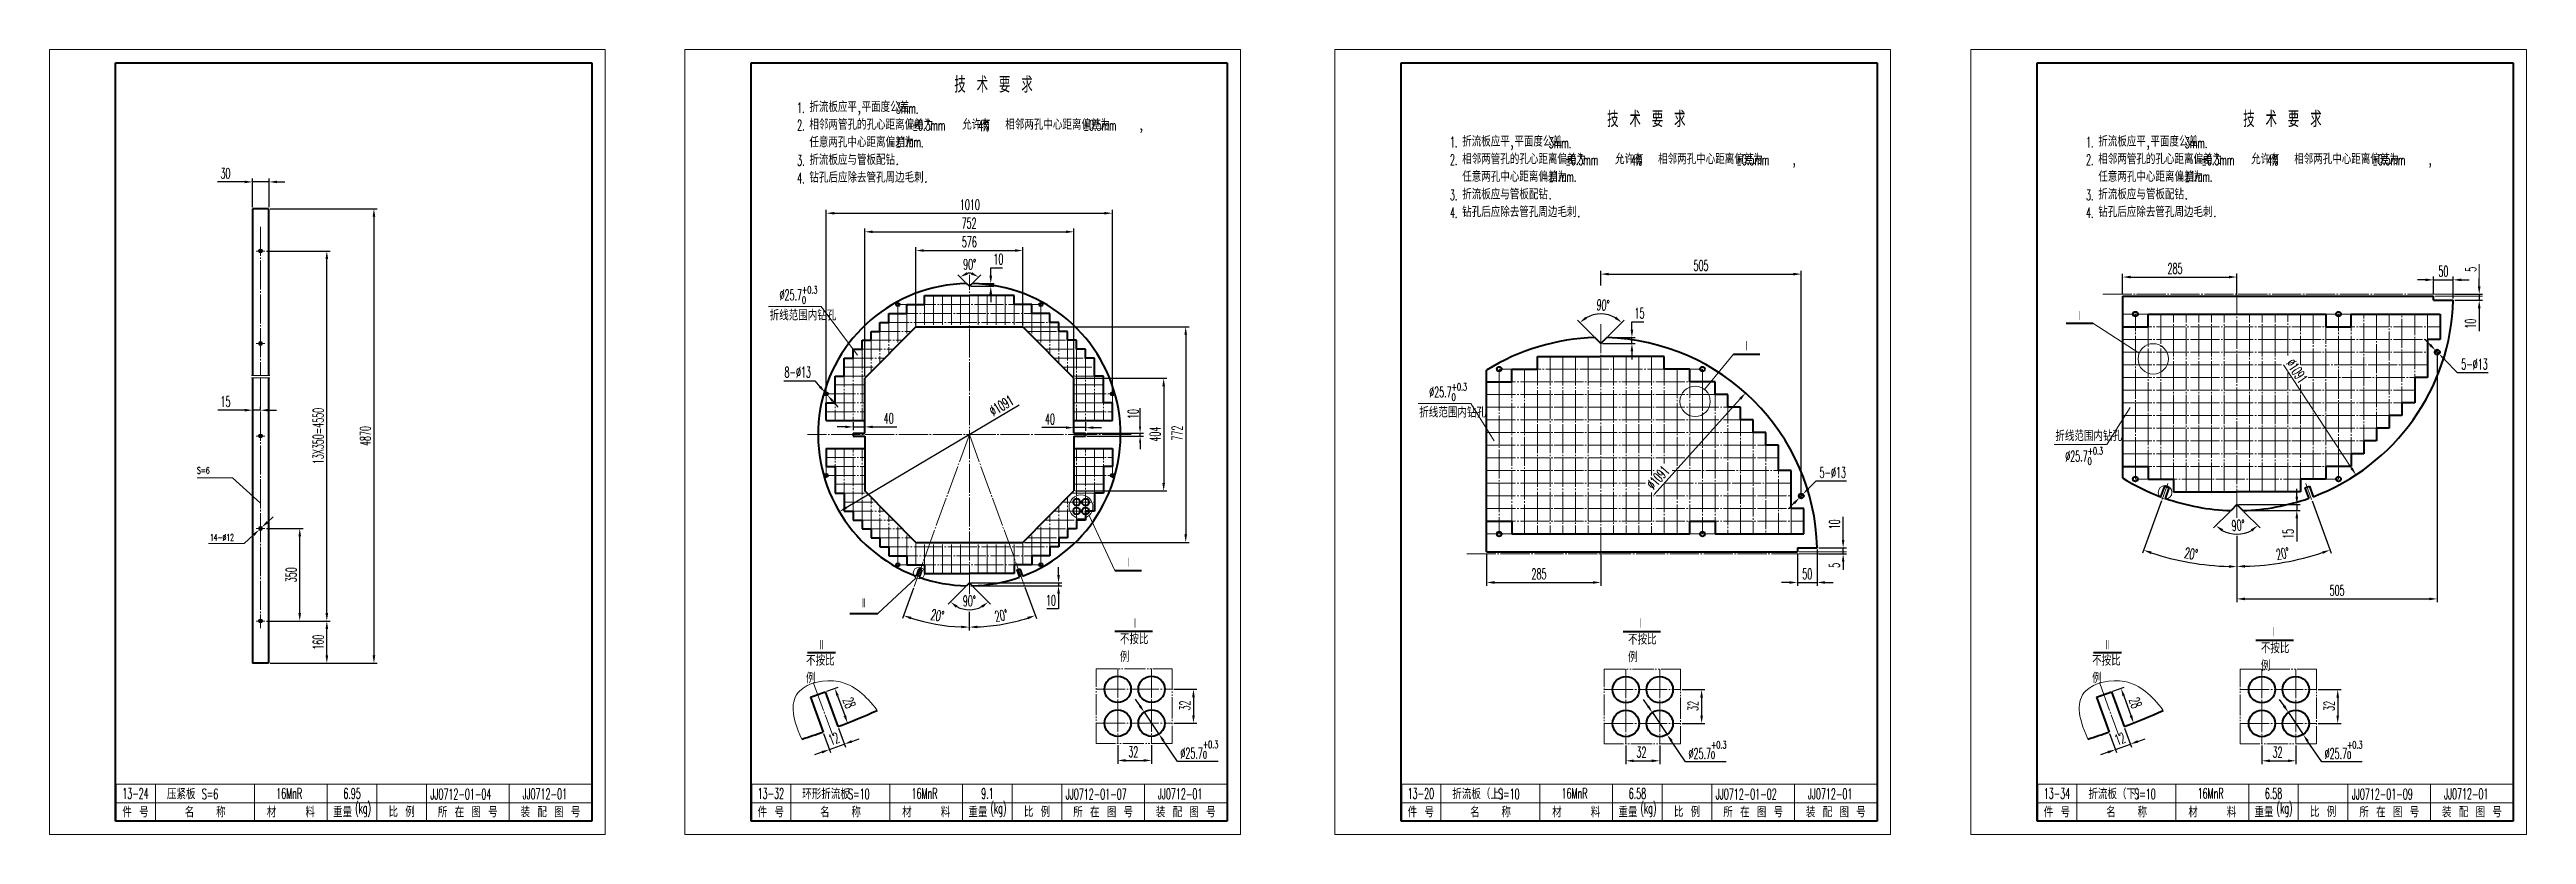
# Model space of a CAD drawing. Header units: millimetres. Extents: x 653 to 3278, y 1219 to 2187.
# Drawn here: x 1670 to 2607, y 1219 to 1516 of the extents above; entities that cross this region are included whole.
import ezdxf

# ---------------------------------------------------------------- set-up
doc = ezdxf.new("R2010")
doc.units = ezdxf.units.MM
doc.linetypes.add('JIS_08_11', pattern=[12.8, 11, -0.6, 0.6, -0.6])
doc.linetypes.add('JIS_09_08', pattern=[10.75, 8, -0.55, 0.55, -0.55, 0.55, -0.55])
for name, color, linetype, lineweight in [('图层1', 1, 'Continuous', 40), ('图层2', 4, 'JIS_08_11', 20), ('图层3', 2, 'Continuous', 20), ('图层5', 6, 'JIS_09_08', 20)]:
    doc.layers.add(name, color=color, linetype=linetype, lineweight=lineweight)
doc.styles.get("Standard").update_dxf_attribs({"font": 'romans.shx', "width": 0.55, "height": 4, "bigfont": 'gbcbig.shx'})
doc.styles.add('样式 1', font='romans.shx', dxfattribs={"height": 4, "bigfont": 'gbcbig.shx'})
doc.styles.add('样式 2', font='romans.shx', dxfattribs={"width": 0.55, "height": 4, "bigfont": 'gbcbig.shx'})
doc.dimstyles.new('ISO-25', dxfattribs={"dimtxt": 4, "dimasz": 3, "dimexe": 1.25, "dimexo": 0.625, "dimgap": 1.25, "dimtad": 1, "dimtoh": 1, "dimtxsty": 'Standard', "dimcen": 2.5, "dimadec": 1, "dimazin": 2, "dimtfac": 1, "dimtmove": 0, "dimatfit": 3, "dimfxl": 1, "dimarcsym": 0})
doc.dimstyles.new('副本 ISO-25', dxfattribs={"dimtxt": 4, "dimasz": 3, "dimexe": 1.25, "dimexo": 0.625, "dimgap": 1.25, "dimtad": 1, "dimdec": 1, "dimtxsty": 'Standard', "dimcen": 2.5, "dimazin": 2, "dimtfac": 1, "dimtdec": 1, "dimtmove": 0, "dimatfit": 3, "dimfxl": 1, "dimarcsym": 0})
doc.dimstyles.new('副本ISO-25', dxfattribs={"dimtxt": 4, "dimasz": 2.5, "dimexe": 1.25, "dimexo": 0.625, "dimtad": 1, "dimdsep": 46, "dimtxsty": '样式 2', "dimcen": 2.5, "dimadec": 0, "dimazin": 0, "dimtp": 1, "dimtm": 0.5, "dimtfac": 1, "dimtmove": 0, "dimatfit": 1, "dimfxl": 1, "dimlwd": 25, "dimlwe": 25, "dimarcsym": 0})

msp = doc.modelspace()

# ---------------------------------------------------------------- texts
at = {"layer": '图层3'}
for s, insert, char_height, width, attachment_point, style in [('技 术 要 求', (2012.474, 1506.09), 6, 70.44275, 1, '样式 1'), ('折流板应平,平面度公差\\P相邻两管孔的孔心距离偏差为    允许有  相邻两孔中心距离偏差为    ,\\P任意两孔中心距离偏差为\\P折流板应与管板配钻.\\P钻孔后应除去管孔周边毛刺.', (1957.674, 1496.74), 4, 165.44762, 1, '样式 1'), ('3mm.', (1990.416, 1496.173), 4, 32.6453, 1, '样式 2'), ('%%p0.3mm', (1996.679, 1489.728), 4, 14.344, 1, '样式 2'), ('4%', (2021.518, 1489.529), 4, 5.40717, 1, '样式 2'), ('%%p0.5mm', (2061.337, 1489.728), 4, 14.344, 1, '样式 2'), ('技 术 要 求', (2259.278, 1493.034), 6, 70.44275, 1, '样式 1'), ('技 术 要 求', (2499.747, 1493.034), 6, 70.44275, 1, '样式 1'), ('%%p1mm.', (1990.271, 1483.411), 4, 14.344, 1, '样式 2'), ('折流板应平,平面度公差\\P相邻两管孔的孔心距离偏差为    允许有  相邻两孔中心距离偏差为    ,\\P任意两孔中心距离偏差为\\P折流板应与管板配钻.\\P钻孔后应除去管孔周边毛刺.', (2204.477, 1483.684), 4, 165.44762, 1, '样式 1'), ('3mm.', (2237.22, 1483.116), 4, 32.6453, 1, '样式 2'), ('折流板应平,平面度公差\\P相邻两管孔的孔心距离偏差为    允许有  相邻两孔中心距离偏差为    ,\\P任意两孔中心距离偏差为\\P折流板应与管板配钻.\\P钻孔后应除去管孔周边毛刺.', (2444.946, 1483.684), 4, 165.44762, 1, '样式 1'), ('3mm.', (2477.689, 1483.116), 4, 32.6453, 1, '样式 2'), ('%%p1mm.', (2237.075, 1470.354), 4, 14.344, 1, '样式 2'), ('%%p0.3mm', (2243.483, 1476.671), 4, 14.344, 1, '样式 2'), ('4%', (2268.322, 1476.473), 4, 5.40717, 1, '样式 2'), ('%%p0.5mm', (2308.141, 1476.671), 4, 14.344, 1, '样式 2'), ('%%p1mm.', (2477.543, 1470.354), 4, 14.344, 1, '样式 2'), ('%%p0.3mm', (2483.951, 1476.671), 4, 14.344, 1, '样式 2'), ('4%', (2508.791, 1476.473), 4, 5.40717, 1, '样式 2'), ('%%p0.5mm', (2548.609, 1476.671), 4, 14.344, 1, '样式 2'), ('折线范围内钻孔', (1942.67, 1417.889), 4, 39.46863, 1, '样式 1'), ('折线范围内钻孔', (2188.248, 1381.156), 4, 39.46863, 1, '样式 1'), ('折线范围内钻孔', (2428.717, 1368.24), 4, 39.46863, 7, '样式 1'), ('不按比例', (2075.094, 1295.38), 4, 11.78135, 1, '样式 1'), ('不按比例', (2267.197, 1295.246), 4, 11.78135, 1, '样式 1'), ('不按比例', (2506.405, 1291.979), 4, 11.78135, 1, '样式 1'), ('不按比例', (1956.429, 1287.278), 4, 11.78135, 1, '样式 1'), ('不按比例', (2442.635, 1287.278), 4, 11.78135, 1, '样式 1'), ('13-24', (1702.925, 1234.909), 4, 15, 5, '样式 2'), ('压紧板', (1714.805, 1234.746), 4, 68.75, 4, '样式 1'), ('S=6', (1731.114, 1234.717), 4, 31.25, 5, '样式 2'), ('16MnR', (1761.026, 1234.965), 4, 31.25, 5, '样式 2'), ('6.95', (1784.8, 1234.909), 4, 18.75, 5, '样式 2'), (' JJ0712-01-04', (1812.925, 1234.708), 4, 37.5, 4, '样式 2'), (' JJ0712-01', (1847.758, 1234.762), 4, 37.5, 4, '样式 2'), ('13-32', (1943.114, 1234.909), 4, 15, 5, '样式 2'), ('环形折流板', (1954.994, 1234.746), 4, 68.75, 4, '样式 1'), ('S=10', (1976.396, 1234.717), 4, 31.25, 5, '样式 2'), ('16MnR', (2001.215, 1234.965), 4, 31.25, 5, '样式 2'), ('9.1', (2024.989, 1234.909), 4, 18.75, 5, '样式 2'), (' JJ0712-01-07', (2053.114, 1234.708), 4, 37.5, 4, '样式 2'), (' JJ0712-01', (2087.947, 1234.762), 4, 37.5, 4, '样式 2'), ('13-20', (2188.852, 1234.909), 4, 15, 5, '样式 2'), ('折流板（上）', (2200.732, 1234.746), 4, 68.75, 4, '样式 1'), ('S=10', (2222.133, 1234.717), 4, 31.25, 5, '样式 2'), ('16MnR', (2246.952, 1234.981), 4, 31.25, 5, '样式 2'), ('6.58', (2270.727, 1234.909), 4, 18.75, 5, '样式 2'), (' JJ0712-01-02', (2298.852, 1234.708), 4, 37.5, 4, '样式 2'), (' JJ0712-01', (2333.685, 1234.762), 4, 37.5, 4, '样式 2'), ('13-34', (2429.32, 1234.909), 4, 15, 5, '样式 2'), ('折流板（下）', (2441.2, 1234.746), 4, 68.75, 4, '样式 1'), ('S=10', (2462.602, 1234.717), 4, 31.25, 5, '样式 2'), ('16MnR', (2487.421, 1234.981), 4, 31.25, 5, '样式 2'), ('6.58', (2511.195, 1234.909), 4, 18.75, 5, '样式 2'), (' JJ0712-01-09', (2539.32, 1234.708), 4, 37.5, 4, '样式 2'), (' JJ0712-01', (2574.153, 1234.762), 4, 37.5, 4, '样式 2'), ('件 号', (1702.925, 1227.909), 4, 15, 5, '样式 1'), ('名   称', (1729.27, 1227.909), 4, 37.31081, 5, '样式 1'), ('材    料', (1761.675, 1227.909), 4, 27.5, 5, '样式 1'), ('重量', (1781.203, 1227.909), 4, 18.75, 5, '样式 1'), ('(kg)', (1785.947, 1231.409), 4, 8.22875, 1, '样式 2'), ('比 例', (1803.55, 1228.024), 4, 18.75, 5, '样式 1'), ('所 在 图 号', (1828.55, 1227.909), 4, 31.25, 5, '样式 1'), ('装 配 图 号', (1859.8, 1227.909), 4, 31.25, 5, '样式 1'), ('件 号', (1943.114, 1227.909), 4, 15, 5, '样式 1'), ('名   称', (1969.459, 1227.909), 4, 37.31081, 5, '样式 1'), ('材    料', (2001.864, 1227.909), 4, 27.5, 5, '样式 1'), ('重量', (2021.392, 1227.909), 4, 18.75, 5, '样式 1'), ('(kg)', (2026.136, 1231.409), 4, 8.22875, 1, '样式 2'), ('比 例', (2043.739, 1228.024), 4, 18.75, 5, '样式 1'), ('所 在 图 号', (2068.739, 1227.909), 4, 31.25, 5, '样式 1'), ('装 配 图 号', (2099.989, 1227.909), 4, 31.25, 5, '样式 1'), ('件 号', (2188.852, 1227.909), 4, 15, 5, '样式 1'), ('名   称', (2215.196, 1227.909), 4, 37.31081, 5, '样式 1'), ('材    料', (2247.602, 1227.909), 4, 27.5, 5, '样式 1'), ('重量', (2267.129, 1227.909), 4, 18.75, 5, '样式 1'), ('(kg)', (2271.873, 1231.409), 4, 8.22875, 1, '样式 2'), ('比 例', (2289.477, 1228.024), 4, 18.75, 5, '样式 1'), ('所 在 图 号', (2314.477, 1227.909), 4, 31.25, 5, '样式 1'), ('装 配 图 号', (2345.727, 1227.909), 4, 31.25, 5, '样式 1'), ('件 号', (2429.32, 1227.909), 4, 15, 5, '样式 1'), ('名   称', (2455.665, 1227.909), 4, 37.31081, 5, '样式 1'), ('材    料', (2488.07, 1227.909), 4, 27.5, 5, '样式 1'), ('重量', (2507.598, 1227.909), 4, 18.75, 5, '样式 1'), ('(kg)', (2512.342, 1231.409), 4, 8.22875, 1, '样式 2'), ('比 例', (2529.945, 1228.024), 4, 18.75, 5, '样式 1'), ('所 在 图 号', (2554.945, 1227.909), 4, 31.25, 5, '样式 1'), ('装 配 图 号', (2586.195, 1227.909), 4, 31.25, 5, '样式 1')]:
    msp.add_mtext(s, dxfattribs=dict(at, insert=insert, char_height=char_height, width=width, attachment_point=attachment_point, style=style))
for s, insert, char_height, width, attachment_point in [('1.\\P2.\\P\\P3.\\P4.', (1953.051, 1496.417), 4, 153.08498, 1), ('1.\\P2.\\P\\P3.\\P4.', (2199.854, 1483.361), 4, 153.08498, 1), ('1.\\P2.\\P\\P3.\\P4.', (2440.323, 1483.361), 4, 153.08498, 1), ('\\A1;%%C25.7{\\H0.6978x;\\S+0.3^ 0;}', (1946.413, 1426.918), 4, 15.71158, 1), ('Ⅰ', (2437.853, 1415.622), 4, 16.17275, 5), ('Ⅰ', (2311.994, 1404.183), 4, 16.17275, 5), ('\\A1;%%C25.7{\\H0.6978x;\\S+0.3^ 0;}', (2191.991, 1390.184), 4, 15.71158, 1), ('S=6', (1726.199, 1358.396), 2.5, 13.6237, 1), ('\\A1;%%C25.7{\\H0.6978x;\\S+0.3^ 0;}', (2432.46, 1359.212), 4, 15.71158, 7), ('14-%%c12', (1731.066, 1333.039), 2.5, 14.45217, 1), ('Ⅰ', (2078.178, 1322.303), 4, 16.17275, 5), ('Ⅱ', (1978.246, 1306.919), 4, 18.07557, 5), ('Ⅱ', (1962.276, 1291.086), 4, 18.07557, 5), ('Ⅰ', (2080.757, 1299.32), 4, 16.17275, 5), ('Ⅰ', (2271.992, 1299.272), 4, 16.17275, 5), ('Ⅱ', (2448.482, 1291.086), 4, 18.07557, 5), ('Ⅰ', (2511.2, 1296.006), 4, 16.17275, 5)]:
    msp.add_mtext(s, dxfattribs=dict(at, insert=insert, char_height=char_height, width=width, attachment_point=attachment_point))
at = {"layer": '图层3', "char_height": 4, "attachment_point": 5}
for s, insert, rotation in [('5', (2585.826, 1433.254), 90), ('%%c1091', (2520.002, 1394.798), 303.377674), ('5', (2345.243, 1321.237), 90)]:
    msp.add_mtext(s, dxfattribs=dict(at, insert=insert, rotation=rotation))

# ---------------------------------------------------------------- blocks, each defined once
blk = doc.blocks.new('*D454')
at = {"layer": 'Defpoints', "color": 0}
for p in [(1753.19, 1456.17), (1753.19, 1284.17), (1793.07, 1284.17)]:
    blk.add_point(p, dxfattribs=at)
at = {"layer": '图层3', "color": 0, "lineweight": -2}
for p, q in [((1753.81, 1456.17), (1794.32, 1456.17)), ((1793.07, 1453.17), (1793.07, 1287.17)), ((1753.81, 1284.17), (1794.32, 1284.17))]:
    blk.add_line(p, q, dxfattribs=at)
at = {"layer": '图层3', "color": 0}
for points in [[(1792.57, 1453.17), (1793.57, 1453.17), (1793.07, 1456.17)], [(1792.57, 1287.17), (1793.57, 1287.17), (1793.07, 1284.17)]]:
    blk.add_solid(points, dxfattribs=at)
at = {"layer": '图层3', "color": 0, "insert": (1789.82, 1370.17), "char_height": 4, "attachment_point": 5, "rotation": 90}
blk.add_mtext('4870', dxfattribs=at)
blk = doc.blocks.new('*D455')
at = {"layer": 'Defpoints', "color": 0}
for p in [(1751.79, 1300.17), (1775.25, 1300.17), (1753.19, 1284.17)]:
    blk.add_point(p, dxfattribs=at)
at = {"layer": '图层3', "color": 0, "lineweight": -2}
for p, q in [((1752.41, 1300.17), (1776.5, 1300.17)), ((1775.25, 1287.17), (1775.25, 1297.17)), ((1753.81, 1284.17), (1776.5, 1284.17))]:
    blk.add_line(p, q, dxfattribs=at)
at = {"layer": '图层3', "color": 0}
for points in [[(1774.75, 1297.17), (1775.75, 1297.17), (1775.25, 1300.17)], [(1774.75, 1287.17), (1775.75, 1287.17), (1775.25, 1284.17)]]:
    blk.add_solid(points, dxfattribs=at)
at = {"layer": '图层3', "color": 0, "insert": (1772, 1292.17), "char_height": 4, "attachment_point": 5, "rotation": 90}
blk.add_mtext('160', dxfattribs=at)
blk = doc.blocks.new('*D456')
at = {"layer": 'Defpoints', "color": 0}
for p in [(1751.79, 1335.17), (1765.01, 1335.17), (1752.41, 1300.17)]:
    blk.add_point(p, dxfattribs=at)
at = {"layer": '图层3', "color": 0, "lineweight": -2}
for p, q in [((1752.41, 1335.17), (1766.26, 1335.17)), ((1765.01, 1303.17), (1765.01, 1332.17)), ((1753.04, 1300.17), (1766.26, 1300.17))]:
    blk.add_line(p, q, dxfattribs=at)
at = {"layer": '图层3', "color": 0}
for points in [[(1764.51, 1332.17), (1765.51, 1332.17), (1765.01, 1335.17)], [(1764.51, 1303.17), (1765.51, 1303.17), (1765.01, 1300.17)]]:
    blk.add_solid(points, dxfattribs=at)
at = {"layer": '图层3', "color": 0, "insert": (1761.76, 1317.67), "char_height": 4, "attachment_point": 5, "rotation": 90}
blk.add_mtext('350', dxfattribs=at)
blk = doc.blocks.new('*D457')
at = {"layer": 'Defpoints', "color": 0}
for p in [(1751.79, 1440.17), (1775.25, 1440.17), (1753.19, 1300.17)]:
    blk.add_point(p, dxfattribs=at)
at = {"layer": '图层3', "color": 0, "lineweight": -2}
for p, q in [((1752.41, 1440.17), (1776.5, 1440.17)), ((1775.25, 1303.17), (1775.25, 1437.17)), ((1753.81, 1300.17), (1776.5, 1300.17))]:
    blk.add_line(p, q, dxfattribs=at)
at = {"layer": '图层3', "color": 0}
for points in [[(1774.75, 1437.17), (1775.75, 1437.17), (1775.25, 1440.17)], [(1774.75, 1303.17), (1775.75, 1303.17), (1775.25, 1300.17)]]:
    blk.add_solid(points, dxfattribs=at)
at = {"layer": '图层3', "color": 0, "insert": (1772, 1370.17), "char_height": 4, "attachment_point": 5, "rotation": 90}
blk.add_mtext('13X350=4550', dxfattribs=at)
blk = doc.blocks.new('*D444')
at = {"layer": 'Defpoints', "color": 0}
for p in [(1747.19, 1379.17), (1750.19, 1379.95), (1750.19, 1379.17)]:
    blk.add_point(p, dxfattribs=at)
at = {"layer": '图层3', "color": 0, "lineweight": -2}
for p, q in [((1744.19, 1379.95), (1734.06, 1379.95)), ((1747.19, 1379.79), (1747.19, 1381.2)), ((1750.19, 1379.95), (1747.19, 1379.95)), ((1750.19, 1379.79), (1750.19, 1381.2)), ((1753.19, 1379.95), (1756.19, 1379.95))]:
    blk.add_line(p, q, dxfattribs=at)
at = {"layer": '图层3', "color": 0}
for points in [[(1744.19, 1380.45), (1744.19, 1379.45), (1747.19, 1379.95)], [(1753.19, 1380.45), (1753.19, 1379.45), (1750.19, 1379.95)]]:
    blk.add_solid(points, dxfattribs=at)
at = {"layer": '图层3', "color": 0, "insert": (1736.94, 1383.2), "char_height": 4, "attachment_point": 5}
blk.add_mtext('15', dxfattribs=at)
blk = doc.blocks.new('*D458')
at = {"layer": 'Defpoints', "color": 0}
for p in [(1749.75, 1334.76), (1750.63, 1335.58)]:
    blk.add_point(p, dxfattribs=at)
at = {"layer": '图层3', "color": 0, "lineweight": -2}
for p, q in [((1752.83, 1337.62), (1755.03, 1339.65)), ((1744.06, 1329.5), (1747.55, 1332.73)), ((1750.63, 1335.58), (1749.75, 1334.76))]:
    blk.add_line(p, q, dxfattribs=at)
at = {"layer": '图层3', "color": 0}
for points in [[(1747.21, 1333.09), (1747.89, 1332.36), (1749.75, 1334.76)], [(1752.49, 1337.98), (1753.17, 1337.25), (1750.63, 1335.58)]]:
    blk.add_solid(points, dxfattribs=at)
blk = doc.blocks.new('*D459')
at = {"layer": 'Defpoints', "color": 0}
for p in [(1753.4, 1466.31), (1747.19, 1456.17), (1753.4, 1456.17)]:
    blk.add_point(p, dxfattribs=at)
at = {"layer": '图层3', "color": 0, "lineweight": -2}
for p, q in [((1744.19, 1466.31), (1733.91, 1466.31)), ((1747.19, 1456.8), (1747.19, 1467.56)), ((1753.4, 1466.31), (1747.19, 1466.31)), ((1753.4, 1456.8), (1753.4, 1467.56)), ((1756.4, 1466.31), (1759.4, 1466.31))]:
    blk.add_line(p, q, dxfattribs=at)
at = {"layer": '图层3', "color": 0}
for points in [[(1744.19, 1466.81), (1744.19, 1465.81), (1747.19, 1466.31)], [(1756.4, 1466.81), (1756.4, 1465.81), (1753.4, 1466.31)]]:
    blk.add_solid(points, dxfattribs=at)
at = {"layer": '图层3', "color": 0, "insert": (1736.94, 1469.56), "char_height": 4, "attachment_point": 5}
blk.add_mtext('30', dxfattribs=at)
blk = doc.blocks.new('*D445')
at = {"layer": 'Defpoints', "color": 0}
for p in [(2062.08, 1371.23), (2062.08, 1370.17), (2082.71, 1371.23)]:
    blk.add_point(p, dxfattribs=at)
at = {"layer": '图层3', "color": 0, "lineweight": 25}
for p, q in [((2082.71, 1373.73), (2082.71, 1380.73)), ((2062.71, 1371.23), (2083.96, 1371.23)), ((2062.71, 1370.17), (2083.96, 1370.17)), ((2082.71, 1370.17), (2082.71, 1371.23)), ((2082.71, 1367.67), (2082.71, 1365.17))]:
    blk.add_line(p, q, dxfattribs=at)
at = {"layer": '图层3', "color": 0}
for points in [[(2082.29, 1373.73), (2083.12, 1373.73), (2082.71, 1371.23)], [(2082.29, 1367.67), (2083.12, 1367.67), (2082.71, 1370.17)]]:
    blk.add_solid(points, dxfattribs=at)
at = {"layer": '图层3', "color": 0, "insert": (2080.08, 1378.48), "char_height": 4, "attachment_point": 5, "rotation": 90, "style": '样式 2'}
blk.add_mtext('10', dxfattribs=at)
blk = doc.blocks.new('*D460')
at = {"layer": 'Defpoints', "color": 0}
for p in [(1962.83, 1258.17), (1968.47, 1260.22), (1970.88, 1253.6)]:
    blk.add_point(p, dxfattribs=at)
at = {"layer": '图层3', "color": 0, "lineweight": -2}
for p, q in [((1963.05, 1257.58), (1965.67, 1250.38)), ((1968.68, 1259.63), (1971.31, 1252.43)), ((1973.7, 1254.63), (1976.52, 1255.66)), ((1962.42, 1250.53), (1959.6, 1249.5)), ((1965.24, 1251.55), (1970.88, 1253.6))]:
    blk.add_line(p, q, dxfattribs=at)
at = {"layer": '图层3', "color": 0}
for points in [[(1973.53, 1255.1), (1973.87, 1254.16), (1970.88, 1253.6)], [(1962.25, 1251), (1962.59, 1250.06), (1965.24, 1251.55)]]:
    blk.add_solid(points, dxfattribs=at)
at = {"layer": '图层3', "color": 0, "insert": (1966.95, 1255.63), "char_height": 4, "attachment_point": 5, "rotation": 20}
blk.add_mtext('12', dxfattribs=at)
blk = doc.blocks.new('*D461')
at = {"layer": 'Defpoints', "color": 0}
for p in [(1963.68, 1273.38), (1968.47, 1260.22), (1972.12, 1261.55)]:
    blk.add_point(p, dxfattribs=at)
at = {"layer": '图层3', "color": 0, "lineweight": -2}
for p, q in [((1964.27, 1273.59), (1968.51, 1275.13)), ((1968.36, 1271.89), (1971.09, 1264.37)), ((1969.06, 1260.44), (1973.29, 1261.98))]:
    blk.add_line(p, q, dxfattribs=at)
at = {"layer": '图层3', "color": 0}
for points in [[(1968.83, 1272.06), (1967.89, 1271.72), (1967.33, 1274.71)], [(1971.56, 1264.54), (1970.62, 1264.2), (1972.12, 1261.55)]]:
    blk.add_solid(points, dxfattribs=at)
at = {"layer": '图层3', "color": 0, "insert": (1972.78, 1269.24), "char_height": 4, "attachment_point": 5, "rotation": 290}
blk.add_mtext('28', dxfattribs=at)
blk = doc.blocks.new('*D462')
at = {"layer": 'Defpoints', "color": 0}
for p in [(2072.22, 1454.46), (1964.09, 1386.12), (2072.22, 1386.12)]:
    blk.add_point(p, dxfattribs=at)
at = {"layer": '图层3', "color": 0, "lineweight": -2}
for p, q in [((1964.09, 1386.74), (1964.09, 1455.71)), ((1967.09, 1454.46), (2069.22, 1454.46)), ((2072.22, 1386.74), (2072.22, 1455.71))]:
    blk.add_line(p, q, dxfattribs=at)
at = {"layer": '图层3', "color": 0}
for points in [[(1967.09, 1454.96), (1967.09, 1453.96), (1964.09, 1454.46)], [(2069.22, 1454.96), (2069.22, 1453.96), (2072.22, 1454.46)]]:
    blk.add_solid(points, dxfattribs=at)
at = {"layer": '图层3', "color": 0, "insert": (2018.35, 1457.71), "char_height": 4, "attachment_point": 5}
blk.add_mtext('1010', dxfattribs=at)
blk = doc.blocks.new('*D463')
at = {"layer": 'Defpoints', "color": 0}
for p in [(2057.67, 1447.44), (1978.64, 1392.02), (2057.67, 1392.02)]:
    blk.add_point(p, dxfattribs=at)
at = {"layer": '图层3', "color": 0, "lineweight": -2}
for p, q in [((1978.64, 1392.64), (1978.64, 1448.69)), ((1981.64, 1447.44), (2054.67, 1447.44)), ((2057.67, 1392.64), (2057.67, 1448.69))]:
    blk.add_line(p, q, dxfattribs=at)
at = {"layer": '图层3', "color": 0}
for points in [[(1981.64, 1447.94), (1981.64, 1446.94), (1978.64, 1447.44)], [(2054.67, 1447.94), (2054.67, 1446.94), (2057.67, 1447.44)]]:
    blk.add_solid(points, dxfattribs=at)
at = {"layer": '图层3', "color": 0, "insert": (2018.06, 1450.69), "char_height": 4, "attachment_point": 5}
blk.add_mtext('752', dxfattribs=at)
blk = doc.blocks.new('*D464')
at = {"layer": 'Defpoints', "color": 0}
for p in [(2038.43, 1440.35), (1997.88, 1411.46), (2038.43, 1411.46)]:
    blk.add_point(p, dxfattribs=at)
at = {"layer": '图层3', "color": 0, "lineweight": -2}
for p, q in [((1997.88, 1412.09), (1997.88, 1441.6)), ((2000.88, 1440.35), (2035.43, 1440.35)), ((2038.43, 1412.09), (2038.43, 1441.6))]:
    blk.add_line(p, q, dxfattribs=at)
at = {"layer": '图层3', "color": 0}
for points in [[(2000.88, 1440.85), (2000.88, 1439.85), (1997.88, 1440.35)], [(2035.43, 1440.85), (2035.43, 1439.85), (2038.43, 1440.35)]]:
    blk.add_solid(points, dxfattribs=at)
at = {"layer": '图层3', "color": 0, "insert": (2018.13, 1443.6), "char_height": 4, "attachment_point": 5}
blk.add_mtext('576', dxfattribs=at)
blk = doc.blocks.new('*D465')
at = {"layer": 'Defpoints', "color": 0}
for p in [(2016.87, 1431.6), (2017.11, 1427.86), (2018.15, 1426.82), (2018.15, 1426.82), (2019.2, 1427.86)]:
    blk.add_point(p, dxfattribs=at)
at = {"layer": '图层3', "color": 0, "lineweight": -2}
for p, q in [((2016.67, 1428.31), (2013.77, 1431.2)), ((2019.64, 1428.31), (2022.54, 1431.2))]:
    blk.add_line(p, q, dxfattribs=at)
blk.add_arc((2018.15, 1426.82), 4.95, 80.25817, 99.74183, dxfattribs=at)
at = {"layer": '图层3', "color": 0}
for points in [[(2017.55, 1431.26), (2017.09, 1432.14), (2014.65, 1430.32)], [(2019.22, 1432.14), (2018.76, 1431.26), (2021.66, 1430.32)]]:
    blk.add_solid(points, dxfattribs=at)
at = {"layer": '图层3', "color": 0, "insert": (2018.25, 1435.13), "char_height": 4, "attachment_point": 5}
blk.add_mtext('90°', dxfattribs=at)
blk = doc.blocks.new('*D466')
at = {"layer": 'Defpoints', "color": 0}
for p in [(2057.67, 1392.02), (2057.67, 1349.38), (2091.62, 1349.38)]:
    blk.add_point(p, dxfattribs=at)
at = {"layer": '图层3', "color": 0, "lineweight": -2}
for p, q in [((2058.3, 1392.02), (2092.87, 1392.02)), ((2091.62, 1389.02), (2091.62, 1352.38)), ((2058.3, 1349.38), (2092.87, 1349.38))]:
    blk.add_line(p, q, dxfattribs=at)
at = {"layer": '图层3', "color": 0}
for points in [[(2091.12, 1389.02), (2092.12, 1389.02), (2091.62, 1392.02)], [(2091.12, 1352.38), (2092.12, 1352.38), (2091.62, 1349.38)]]:
    blk.add_solid(points, dxfattribs=at)
at = {"layer": '图层3', "color": 0, "insert": (2088.37, 1370.88), "char_height": 4, "attachment_point": 5, "rotation": 90}
blk.add_mtext('404', dxfattribs=at)
blk = doc.blocks.new('*D467')
at = {"layer": 'Defpoints', "color": 0}
for p in [(2038.43, 1411.46), (2038.43, 1329.94), (2099.95, 1329.94)]:
    blk.add_point(p, dxfattribs=at)
at = {"layer": '图层3', "color": 0, "lineweight": -2}
for p, q in [((2039.05, 1411.46), (2101.2, 1411.46)), ((2099.95, 1408.46), (2099.95, 1332.94)), ((2039.05, 1329.94), (2101.2, 1329.94))]:
    blk.add_line(p, q, dxfattribs=at)
at = {"layer": '图层3', "color": 0}
for points in [[(2099.45, 1408.46), (2100.45, 1408.46), (2099.95, 1411.46)], [(2099.45, 1332.94), (2100.45, 1332.94), (2099.95, 1329.94)]]:
    blk.add_solid(points, dxfattribs=at)
at = {"layer": '图层3', "color": 0, "insert": (2096.7, 1371.27), "char_height": 4, "attachment_point": 5, "rotation": 90}
blk.add_mtext('772', dxfattribs=at)
blk = doc.blocks.new('*D468')
at = {"layer": 'Defpoints', "color": 0}
for p in [(2067.32, 1399.88), (1968.98, 1341.52)]:
    blk.add_point(p, dxfattribs=at)
at = {"layer": '图层3', "color": 0, "lineweight": -2}
blk.add_line((2036.93, 1381.84), (1971.56, 1343.05), dxfattribs=at)
at = {"layer": '图层3', "color": 0}
blk.add_solid([(1971.31, 1343.48), (1971.82, 1342.62), (1968.98, 1341.52)], dxfattribs=at)
at = {"layer": '图层3', "color": 0, "insert": (2030.27, 1381.67), "char_height": 4, "attachment_point": 5, "rotation": 30.68539}
blk.add_mtext('%%C1091', dxfattribs=at)
blk = doc.blocks.new('*D469')
at = {"layer": 'Defpoints', "color": 0}
for p in [(2057.67, 1373.34), (2057.67, 1373.34), (2062.08, 1375.98)]:
    blk.add_point(p, dxfattribs=at)
at = {"layer": '图层3', "color": 0, "lineweight": -2}
for p, q in [((2054.67, 1373.34), (2045.61, 1373.34)), ((2057.67, 1373.97), (2057.67, 1374.59)), ((2062.08, 1373.34), (2057.67, 1373.34)), ((2062.08, 1375.35), (2062.08, 1372.09)), ((2065.08, 1373.34), (2068.08, 1373.34))]:
    blk.add_line(p, q, dxfattribs=at)
at = {"layer": '图层3', "color": 0}
for points in [[(2054.67, 1373.84), (2054.67, 1372.84), (2057.67, 1373.34)], [(2065.08, 1373.84), (2065.08, 1372.84), (2062.08, 1373.34)]]:
    blk.add_solid(points, dxfattribs=at)
at = {"layer": '图层3', "color": 0, "insert": (2048.64, 1376.59), "char_height": 4, "attachment_point": 5}
blk.add_mtext('40', dxfattribs=at)
blk = doc.blocks.new('*D470')
at = {"layer": 'Defpoints', "color": 0}
for p in [(1974.22, 1375.98), (1974.22, 1373.62), (1978.64, 1375.98)]:
    blk.add_point(p, dxfattribs=at)
at = {"layer": '图层3', "color": 0, "lineweight": -2}
for p, q in [((1971.22, 1373.62), (1968.22, 1373.62)), ((1974.22, 1375.35), (1974.22, 1372.37)), ((1974.22, 1373.62), (1978.64, 1373.62)), ((1978.64, 1375.35), (1978.64, 1372.37)), ((1981.64, 1373.62), (1990.7, 1373.62))]:
    blk.add_line(p, q, dxfattribs=at)
at = {"layer": '图层3', "color": 0}
for points in [[(1971.22, 1374.12), (1971.22, 1373.12), (1974.22, 1373.62)], [(1981.64, 1374.12), (1981.64, 1373.12), (1978.64, 1373.62)]]:
    blk.add_solid(points, dxfattribs=at)
at = {"layer": '图层3', "color": 0, "insert": (1987.67, 1376.87), "char_height": 4, "attachment_point": 5}
blk.add_mtext('40', dxfattribs=at)
blk = doc.blocks.new('*D471')
at = {"layer": 'Defpoints', "color": 0}
for p in [(2017.11, 1313.53), (2018.15, 1314.58), (2018.15, 1314.58), (2019.2, 1313.53), (2015.53, 1304.78)]:
    blk.add_point(p, dxfattribs=at)
at = {"layer": '图层3', "color": 0, "lineweight": -2}
for p, q in [((2016.67, 1313.09), (2010.09, 1306.52)), ((2019.64, 1313.09), (2026.21, 1306.52))]:
    blk.add_line(p, q, dxfattribs=at)
blk.add_arc((2018.15, 1314.58), 10.15, 242.00179, 297.99821, dxfattribs=at)
at = {"layer": '图层3', "color": 0}
for points in [[(2013.09, 1305.22), (2013.69, 1306.02), (2010.98, 1307.41)], [(2022.62, 1306.02), (2023.21, 1305.22), (2025.33, 1307.41)]]:
    blk.add_solid(points, dxfattribs=at)
at = {"layer": '图层3', "color": 0, "insert": (2018.15, 1307.79), "char_height": 4, "attachment_point": 5}
blk.add_mtext('90°', dxfattribs=at)
blk = doc.blocks.new('*D472')
at = {"layer": 'Defpoints', "color": 0}
for p in [(2018.15, 1431.12), (2018.15, 1370.7), (1997.27, 1313.2), (2018.15, 1304.14), (2001.39, 1299.83)]:
    blk.add_point(p, dxfattribs=at)
at = {"layer": '图层3', "color": 0, "lineweight": -2}
for p, q in [((1997.06, 1312.61), (1992.86, 1301.07)), ((2018.15, 1303.51), (2018.15, 1296.62))]:
    blk.add_line(p, q, dxfattribs=at)
blk.add_arc((2018.15, 1370.7), 72.83, 252.39853, 267.63957, dxfattribs=at)
at = {"layer": '图层3', "color": 0}
for points in [[(1995.97, 1300.81), (1996.29, 1301.75), (1993.29, 1302.25)], [(2015.16, 1298.43), (2015.14, 1297.43), (2018.15, 1297.87)]]:
    blk.add_solid(points, dxfattribs=at)
at = {"layer": '图层3', "color": 0, "insert": (2006.11, 1302.28), "char_height": 4, "attachment_point": 5, "rotation": 350.01905}
blk.add_mtext('20°', dxfattribs=at)
blk = doc.blocks.new('*D473')
at = {"layer": 'Defpoints', "color": 0}
for p in [(2018.15, 1431.12), (2018.15, 1370.7), (2038.97, 1313.52), (2018.15, 1304.28), (2026.61, 1298.37)]:
    blk.add_point(p, dxfattribs=at)
at = {"layer": '图层3', "color": 0, "lineweight": -2}
for p, q in [((2039.18, 1312.93), (2043.49, 1301.09)), ((2018.15, 1303.65), (2018.15, 1296.62))]:
    blk.add_line(p, q, dxfattribs=at)
blk.add_arc((2018.15, 1370.7), 72.83, 272.36038, 287.63962, dxfattribs=at)
at = {"layer": '图层3', "color": 0}
for points in [[(2040.06, 1301.77), (2040.38, 1300.82), (2043.06, 1302.26)], [(2021.16, 1297.43), (2021.14, 1298.43), (2018.15, 1297.87)]]:
    blk.add_solid(points, dxfattribs=at)
at = {"layer": '图层3', "color": 0, "insert": (2030.22, 1302.29), "char_height": 4, "attachment_point": 5, "rotation": 10}
blk.add_mtext('20°', dxfattribs=at)
blk = doc.blocks.new('*D474')
at = {"layer": 'Defpoints', "color": 0}
for p in [(2018.15, 1314.58), (2018.15, 1313.52), (2051.88, 1313.52)]:
    blk.add_point(p, dxfattribs=at)
at = {"layer": '图层3', "color": 0, "lineweight": -2}
for p, q in [((2051.88, 1317.58), (2051.88, 1320.58)), ((2018.78, 1314.58), (2053.13, 1314.58)), ((2018.78, 1313.52), (2053.13, 1313.52)), ((2051.88, 1314.58), (2051.88, 1313.52)), ((2051.88, 1304.75), (2047.39, 1304.75)), ((2051.88, 1310.52), (2051.88, 1304.75))]:
    blk.add_line(p, q, dxfattribs=at)
at = {"layer": '图层3', "color": 0}
for points in [[(2051.38, 1317.58), (2052.38, 1317.58), (2051.88, 1314.58)], [(2051.38, 1310.52), (2052.38, 1310.52), (2051.88, 1313.52)]]:
    blk.add_solid(points, dxfattribs=at)
at = {"layer": '图层3', "color": 0, "insert": (2049.01, 1308), "char_height": 4, "attachment_point": 5}
blk.add_mtext('10', dxfattribs=at)
blk = doc.blocks.new('*D475')
at = {"layer": 'Defpoints', "color": 0}
for p in [(1963.67, 1386.59), (1964.51, 1385.64)]:
    blk.add_point(p, dxfattribs=at)
at = {"layer": '图层3', "color": 0, "lineweight": -2}
for p, q in [((1948.08, 1391.09), (1959.7, 1391.09)), ((1959.7, 1391.09), (1961.68, 1388.84)), ((1964.51, 1385.64), (1963.67, 1386.59)), ((1966.49, 1383.39), (1968.47, 1381.14))]:
    blk.add_line(p, q, dxfattribs=at)
at = {"layer": '图层3', "color": 0}
for points in [[(1962.06, 1389.17), (1961.31, 1388.51), (1963.67, 1386.59)], [(1966.86, 1383.72), (1966.11, 1383.06), (1964.51, 1385.64)]]:
    blk.add_solid(points, dxfattribs=at)
at = {"layer": '图层3', "color": 0, "insert": (1953.27, 1394.34), "char_height": 4, "attachment_point": 5}
blk.add_mtext('8-%%C13', dxfattribs=at)
blk = doc.blocks.new('*D476')
at = {"layer": 'Defpoints', "color": 0}
for p in [(2074.25, 1253.81), (2087.05, 1253.81), (2087.05, 1247.43)]:
    blk.add_point(p, dxfattribs=at)
at = {"layer": '图层3', "color": 0, "lineweight": -2}
for p, q in [((2074.25, 1253.19), (2074.25, 1246.18)), ((2077.25, 1247.43), (2084.05, 1247.43)), ((2087.05, 1253.19), (2087.05, 1246.18))]:
    blk.add_line(p, q, dxfattribs=at)
at = {"layer": '图层3', "color": 0}
for points in [[(2077.25, 1247.93), (2077.25, 1246.93), (2074.25, 1247.43)], [(2084.05, 1247.93), (2084.05, 1246.93), (2087.05, 1247.43)]]:
    blk.add_solid(points, dxfattribs=at)
at = {"layer": '图层3', "color": 0, "insert": (2080.15, 1250.68), "char_height": 4, "attachment_point": 5}
blk.add_mtext('32', dxfattribs=at)
blk = doc.blocks.new('*D477')
at = {"layer": 'Defpoints', "color": 0}
for p in [(2094.89, 1274.35), (2094.89, 1261.55), (2102.89, 1261.55)]:
    blk.add_point(p, dxfattribs=at)
at = {"layer": '图层3', "color": 0, "lineweight": -2}
for p, q in [((2095.52, 1274.35), (2104.14, 1274.35)), ((2102.89, 1271.35), (2102.89, 1264.55)), ((2095.52, 1261.55), (2104.14, 1261.55))]:
    blk.add_line(p, q, dxfattribs=at)
at = {"layer": '图层3', "color": 0}
for points in [[(2102.39, 1271.35), (2103.39, 1271.35), (2102.89, 1274.35)], [(2102.39, 1264.55), (2103.39, 1264.55), (2102.89, 1261.55)]]:
    blk.add_solid(points, dxfattribs=at)
at = {"layer": '图层3', "color": 0, "insert": (2099.64, 1268.19), "char_height": 4, "attachment_point": 5, "rotation": 90}
blk.add_mtext('32', dxfattribs=at)
blk = doc.blocks.new('*D478')
at = {"layer": 'Defpoints', "color": 0}
for p in [(2084.26, 1265.7), (2089.84, 1257.4)]:
    blk.add_point(p, dxfattribs=at)
at = {"layer": '图层3', "color": 0, "lineweight": -2}
for p, q in [((2082.58, 1268.18), (2080.91, 1270.67)), ((2084.26, 1265.7), (2089.84, 1257.4)), ((2096.84, 1247), (2091.52, 1254.91)), ((2112.16, 1247), (2096.84, 1247))]:
    blk.add_line(p, q, dxfattribs=at)
at = {"layer": '图层3', "color": 0}
for points in [[(2083, 1268.46), (2082.17, 1267.91), (2084.26, 1265.7)], [(2091.93, 1255.19), (2091.1, 1254.63), (2089.84, 1257.4)]]:
    blk.add_solid(points, dxfattribs=at)
at = {"layer": '图层3', "color": 0, "insert": (2105.12, 1251.52), "char_height": 4, "attachment_point": 5}
blk.add_mtext('%%c25.7{\\H0.7x;\\S+0.3^ 0;}', dxfattribs=at)
blk = doc.blocks.new('*D479')
at = {"layer": 'Defpoints', "color": 0}
for p in [(2018.15, 1426.82), (2019.2, 1427.86), (2026.26, 1426.82)]:
    blk.add_point(p, dxfattribs=at)
at = {"layer": '图层3', "color": 0, "lineweight": -2}
for p, q in [((2026.26, 1430.86), (2026.26, 1433.86)), ((2026.26, 1433.86), (2030.75, 1433.86)), ((2018.78, 1426.82), (2027.51, 1426.82)), ((2019.82, 1427.86), (2027.51, 1427.86)), ((2026.26, 1426.82), (2026.26, 1427.86)), ((2026.26, 1423.82), (2026.26, 1420.82))]:
    blk.add_line(p, q, dxfattribs=at)
at = {"layer": '图层3', "color": 0}
for points in [[(2025.76, 1430.86), (2026.76, 1430.86), (2026.26, 1427.86)], [(2025.76, 1423.82), (2026.76, 1423.82), (2026.26, 1426.82)]]:
    blk.add_solid(points, dxfattribs=at)
at = {"layer": '图层3', "color": 0, "insert": (2029.13, 1437.11), "char_height": 4, "attachment_point": 5}
blk.add_mtext('10', dxfattribs=at)
blk = doc.blocks.new('*D480')
at = {"layer": 'Defpoints', "color": 0}
for p in [(2266.35, 1253.68), (2279.15, 1253.68), (2279.15, 1247.29)]:
    blk.add_point(p, dxfattribs=at)
at = {"layer": '图层3', "color": 0, "lineweight": -2}
for p, q in [((2266.35, 1253.05), (2266.35, 1246.04)), ((2269.35, 1247.29), (2276.15, 1247.29)), ((2279.15, 1253.05), (2279.15, 1246.04))]:
    blk.add_line(p, q, dxfattribs=at)
at = {"layer": '图层3', "color": 0}
for points in [[(2269.35, 1247.79), (2269.35, 1246.79), (2266.35, 1247.29)], [(2276.15, 1247.79), (2276.15, 1246.79), (2279.15, 1247.29)]]:
    blk.add_solid(points, dxfattribs=at)
at = {"layer": '图层3', "color": 0, "insert": (2272.25, 1250.54), "char_height": 4, "attachment_point": 5}
blk.add_mtext('32', dxfattribs=at)
blk = doc.blocks.new('*D481')
at = {"layer": 'Defpoints', "color": 0}
for p in [(2286.99, 1274.21), (2286.99, 1261.41), (2294.99, 1261.41)]:
    blk.add_point(p, dxfattribs=at)
at = {"layer": '图层3', "color": 0, "lineweight": -2}
for p, q in [((2287.62, 1274.21), (2296.24, 1274.21)), ((2294.99, 1271.21), (2294.99, 1264.41)), ((2287.62, 1261.41), (2296.24, 1261.41))]:
    blk.add_line(p, q, dxfattribs=at)
at = {"layer": '图层3', "color": 0}
for points in [[(2294.49, 1271.21), (2295.49, 1271.21), (2294.99, 1274.21)], [(2294.49, 1264.41), (2295.49, 1264.41), (2294.99, 1261.41)]]:
    blk.add_solid(points, dxfattribs=at)
at = {"layer": '图层3', "color": 0, "insert": (2291.74, 1268.05), "char_height": 4, "attachment_point": 5, "rotation": 90}
blk.add_mtext('32', dxfattribs=at)
blk = doc.blocks.new('*D482')
at = {"layer": 'Defpoints', "color": 0}
for p in [(2276.36, 1265.56), (2281.94, 1257.26)]:
    blk.add_point(p, dxfattribs=at)
at = {"layer": '图层3', "color": 0, "lineweight": -2}
for p, q in [((2274.69, 1268.05), (2273.01, 1270.54)), ((2276.36, 1265.56), (2281.94, 1257.26)), ((2288.94, 1246.87), (2283.62, 1254.78)), ((2304.26, 1246.87), (2288.94, 1246.87))]:
    blk.add_line(p, q, dxfattribs=at)
at = {"layer": '图层3', "color": 0}
for points in [[(2275.1, 1268.33), (2274.27, 1267.77), (2276.36, 1265.56)], [(2284.03, 1255.05), (2283.2, 1254.5), (2281.94, 1257.26)]]:
    blk.add_solid(points, dxfattribs=at)
at = {"layer": '图层3', "color": 0, "insert": (2297.23, 1251.38), "char_height": 4, "attachment_point": 5}
blk.add_mtext('%%c25.7{\\H0.7x;\\S+0.3^ 0;}', dxfattribs=at)
blk = doc.blocks.new('*D483')
at = {"layer": 'Defpoints', "color": 0}
for p in [(2256.89, 1405.18), (2259.11, 1407.4), (2268.64, 1407.4)]:
    blk.add_point(p, dxfattribs=at)
at = {"layer": '图层3', "color": 0, "lineweight": -2}
for p, q in [((2257.51, 1405.18), (2269.89, 1405.18)), ((2259.73, 1407.4), (2269.89, 1407.4)), ((2268.64, 1410.4), (2268.64, 1413.4)), ((2268.64, 1413.4), (2273.14, 1413.4)), ((2268.64, 1405.18), (2268.64, 1407.4)), ((2268.64, 1402.18), (2268.64, 1399.18))]:
    blk.add_line(p, q, dxfattribs=at)
at = {"layer": '图层3', "color": 0}
for points in [[(2268.14, 1410.4), (2269.14, 1410.4), (2268.64, 1407.4)], [(2268.14, 1402.18), (2269.14, 1402.18), (2268.64, 1405.18)]]:
    blk.add_solid(points, dxfattribs=at)
at = {"layer": '图层3', "color": 0, "insert": (2271.51, 1416.65), "char_height": 4, "attachment_point": 5}
blk.add_mtext('15', dxfattribs=at)
blk = doc.blocks.new('*D484')
at = {"layer": 'Defpoints', "color": 0}
for p in [(2253.99, 1416), (2254.67, 1407.4), (2256.89, 1405.18), (2256.89, 1405.18), (2259.11, 1407.4)]:
    blk.add_point(p, dxfattribs=at)
at = {"layer": '图层3', "color": 0, "lineweight": -2}
for p, q in [((2254.23, 1407.84), (2248.09, 1413.98)), ((2259.55, 1407.84), (2265.69, 1413.98))]:
    blk.add_line(p, q, dxfattribs=at)
blk.add_arc((2256.89, 1405.18), 11.2, 60.39593, 119.60407, dxfattribs=at)
at = {"layer": '图层3', "color": 0}
for points in [[(2251.66, 1414.52), (2251.05, 1415.31), (2248.97, 1413.1)], [(2262.72, 1415.31), (2262.12, 1414.52), (2264.81, 1413.1)]]:
    blk.add_solid(points, dxfattribs=at)
at = {"layer": '图层3', "color": 0, "insert": (2257.72, 1419.71), "char_height": 4, "attachment_point": 5, "rotation": 356.72827}
blk.add_mtext('90°', dxfattribs=at)
blk = doc.blocks.new('*D485')
at = {"layer": 'Defpoints', "color": 0}
for p in [(2256.89, 1426.5), (2332.64, 1431.43), (2332.64, 1347.51)]:
    blk.add_point(p, dxfattribs=at)
at = {"layer": '图层3', "color": 0, "lineweight": -2}
for p, q in [((2256.89, 1427.13), (2256.89, 1432.68)), ((2259.89, 1431.43), (2329.64, 1431.43)), ((2332.64, 1348.13), (2332.64, 1432.68))]:
    blk.add_line(p, q, dxfattribs=at)
at = {"layer": '图层3', "color": 0}
for points in [[(2259.89, 1431.93), (2259.89, 1430.93), (2256.89, 1431.43)], [(2329.64, 1431.93), (2329.64, 1430.93), (2332.64, 1431.43)]]:
    blk.add_solid(points, dxfattribs=at)
at = {"layer": '图层3', "color": 0, "insert": (2294.76, 1434.68), "char_height": 4, "attachment_point": 5}
blk.add_mtext('505', dxfattribs=at)
blk = doc.blocks.new('*D486')
at = {"layer": 'Defpoints', "color": 0}
for p in [(2332.01, 1346.86), (2333.27, 1348.15)]:
    blk.add_point(p, dxfattribs=at)
at = {"layer": '图层3', "color": 0, "lineweight": -2}
for p, q in [((2338.12, 1353.1), (2335.37, 1350.29)), ((2349.74, 1353.1), (2338.12, 1353.1)), ((2329.91, 1344.72), (2327.81, 1342.58)), ((2332.01, 1346.86), (2333.27, 1348.15))]:
    blk.add_line(p, q, dxfattribs=at)
at = {"layer": '图层3', "color": 0}
for points in [[(2335.01, 1350.64), (2335.73, 1349.94), (2333.27, 1348.15)], [(2329.55, 1345.07), (2330.27, 1344.37), (2332.01, 1346.86)]]:
    blk.add_solid(points, dxfattribs=at)
at = {"layer": '图层3', "color": 0, "insert": (2344.56, 1356.35), "char_height": 4, "attachment_point": 5}
blk.add_mtext('5-%%C13', dxfattribs=at)
blk = doc.blocks.new('*D487')
at = {"layer": 'Defpoints', "color": 0}
for p in [(2213.69, 1326.36), (2256.89, 1326.36), (2256.89, 1314.76)]:
    blk.add_point(p, dxfattribs=at)
at = {"layer": '图层3', "color": 0, "lineweight": -2}
for p, q in [((2213.69, 1325.73), (2213.69, 1313.51)), ((2256.89, 1325.73), (2256.89, 1313.51)), ((2216.69, 1314.76), (2253.89, 1314.76))]:
    blk.add_line(p, q, dxfattribs=at)
at = {"layer": '图层3', "color": 0}
for points in [[(2216.69, 1315.26), (2216.69, 1314.26), (2213.69, 1314.76)], [(2253.89, 1315.26), (2253.89, 1314.26), (2256.89, 1314.76)]]:
    blk.add_solid(points, dxfattribs=at)
at = {"layer": '图层3', "color": 0, "insert": (2233.5, 1318.01), "char_height": 4, "attachment_point": 5}
blk.add_mtext('285', dxfattribs=at)
blk = doc.blocks.new('*D488')
at = {"layer": 'Defpoints', "color": 0}
for p in [(2331.18, 1326.36), (2338.68, 1327.86), (2338.68, 1314.76)]:
    blk.add_point(p, dxfattribs=at)
at = {"layer": '图层3', "color": 0, "lineweight": -2}
for p, q in [((2331.18, 1325.73), (2331.18, 1313.51)), ((2338.68, 1327.23), (2338.68, 1313.51)), ((2328.18, 1314.76), (2325.18, 1314.76)), ((2331.18, 1314.76), (2338.68, 1314.76)), ((2341.68, 1314.76), (2344.68, 1314.76))]:
    blk.add_line(p, q, dxfattribs=at)
at = {"layer": '图层3', "color": 0}
for points in [[(2328.18, 1315.26), (2328.18, 1314.26), (2331.18, 1314.76)], [(2341.68, 1315.26), (2341.68, 1314.26), (2338.68, 1314.76)]]:
    blk.add_solid(points, dxfattribs=at)
at = {"layer": '图层3', "color": 0, "insert": (2334.93, 1318.01), "char_height": 4, "attachment_point": 5}
blk.add_mtext('50', dxfattribs=at)
blk = doc.blocks.new('*D446')
at = {"layer": 'Defpoints', "color": 0}
for p in [(2338.68, 1327.86), (2338.68, 1325.61), (2348.49, 1325.61)]:
    blk.add_point(p, dxfattribs=at)
at = {"layer": '图层3', "color": 0, "lineweight": -2}
for p, q in [((2348.49, 1330.86), (2348.49, 1339.6)), ((2339.31, 1327.86), (2349.74, 1327.86)), ((2339.31, 1325.61), (2349.74, 1325.61)), ((2348.49, 1325.61), (2348.49, 1327.86)), ((2348.49, 1322.61), (2348.49, 1319.61))]:
    blk.add_line(p, q, dxfattribs=at)
at = {"layer": '图层3', "color": 0}
for points in [[(2347.99, 1330.86), (2348.99, 1330.86), (2348.49, 1327.86)], [(2347.99, 1322.61), (2348.99, 1322.61), (2348.49, 1325.61)]]:
    blk.add_solid(points, dxfattribs=at)
at = {"layer": '图层3', "color": 0, "insert": (2345.24, 1336.73), "char_height": 4, "attachment_point": 5, "rotation": 90}
blk.add_mtext('10', dxfattribs=at)
blk = doc.blocks.new('*D489')
at = {"layer": 'Defpoints', "color": 0}
for p in [(2506.82, 1253.68), (2519.62, 1253.68), (2519.62, 1247.29)]:
    blk.add_point(p, dxfattribs=at)
at = {"layer": '图层3', "color": 0, "lineweight": -2}
for p, q in [((2506.82, 1253.05), (2506.82, 1246.04)), ((2509.82, 1247.29), (2516.62, 1247.29)), ((2519.62, 1253.05), (2519.62, 1246.04))]:
    blk.add_line(p, q, dxfattribs=at)
at = {"layer": '图层3', "color": 0}
for points in [[(2509.82, 1247.79), (2509.82, 1246.79), (2506.82, 1247.29)], [(2516.62, 1247.79), (2516.62, 1246.79), (2519.62, 1247.29)]]:
    blk.add_solid(points, dxfattribs=at)
at = {"layer": '图层3', "color": 0, "insert": (2512.72, 1250.54), "char_height": 4, "attachment_point": 5}
blk.add_mtext('32', dxfattribs=at)
blk = doc.blocks.new('*D490')
at = {"layer": 'Defpoints', "color": 0}
for p in [(2527.46, 1274.21), (2527.46, 1261.41), (2535.46, 1261.41)]:
    blk.add_point(p, dxfattribs=at)
at = {"layer": '图层3', "color": 0, "lineweight": -2}
for p, q in [((2528.09, 1274.21), (2536.71, 1274.21)), ((2535.46, 1271.21), (2535.46, 1264.41)), ((2528.09, 1261.41), (2536.71, 1261.41))]:
    blk.add_line(p, q, dxfattribs=at)
at = {"layer": '图层3', "color": 0}
for points in [[(2534.96, 1271.21), (2535.96, 1271.21), (2535.46, 1274.21)], [(2534.96, 1264.41), (2535.96, 1264.41), (2535.46, 1261.41)]]:
    blk.add_solid(points, dxfattribs=at)
at = {"layer": '图层3', "color": 0, "insert": (2532.21, 1268.05), "char_height": 4, "attachment_point": 5, "rotation": 90}
blk.add_mtext('32', dxfattribs=at)
blk = doc.blocks.new('*D491')
at = {"layer": 'Defpoints', "color": 0}
for p in [(2516.83, 1265.56), (2522.41, 1257.26)]:
    blk.add_point(p, dxfattribs=at)
at = {"layer": '图层3', "color": 0, "lineweight": -2}
for p, q in [((2515.16, 1268.05), (2513.48, 1270.54)), ((2516.83, 1265.56), (2522.41, 1257.26)), ((2529.41, 1246.87), (2524.09, 1254.78)), ((2544.73, 1246.87), (2529.41, 1246.87))]:
    blk.add_line(p, q, dxfattribs=at)
at = {"layer": '图层3', "color": 0}
for points in [[(2515.57, 1268.33), (2514.74, 1267.77), (2516.83, 1265.56)], [(2524.5, 1255.05), (2523.67, 1254.5), (2522.41, 1257.26)]]:
    blk.add_solid(points, dxfattribs=at)
at = {"layer": '图层3', "color": 0, "insert": (2537.69, 1251.38), "char_height": 4, "attachment_point": 5}
blk.add_mtext('%%c25.7{\\H0.7x;\\S+0.3^ 0;}', dxfattribs=at)
blk = doc.blocks.new('*D492')
at = {"layer": 'Defpoints', "color": 0}
for p in [(2497.36, 1344.22), (2499.58, 1342), (2520.01, 1342)]:
    blk.add_point(p, dxfattribs=at)
at = {"layer": '图层3', "color": 0, "lineweight": -2}
for p, q in [((2520.01, 1347.22), (2520.01, 1350.22)), ((2497.98, 1344.22), (2521.26, 1344.22)), ((2500.2, 1342), (2521.26, 1342)), ((2520.01, 1344.22), (2520.01, 1342)), ((2520.01, 1339), (2520.01, 1330.25))]:
    blk.add_line(p, q, dxfattribs=at)
at = {"layer": '图层3', "color": 0}
for points in [[(2519.51, 1347.22), (2520.51, 1347.22), (2520.01, 1344.22)], [(2519.51, 1339), (2520.51, 1339), (2520.01, 1342)]]:
    blk.add_solid(points, dxfattribs=at)
at = {"layer": '图层3', "color": 0, "insert": (2516.76, 1333.12), "char_height": 4, "attachment_point": 5, "rotation": 90}
blk.add_mtext('15', dxfattribs=at)
blk = doc.blocks.new('*D493')
at = {"layer": 'Defpoints', "color": 0}
for p in [(2495.14, 1342), (2497.36, 1344.22), (2497.36, 1344.22), (2499.58, 1342), (2494.46, 1333.4)]:
    blk.add_point(p, dxfattribs=at)
at = {"layer": '图层3', "color": 0, "lineweight": -2}
for p, q in [((2494.7, 1341.55), (2488.56, 1335.41)), ((2500.02, 1341.55), (2506.16, 1335.41))]:
    blk.add_line(p, q, dxfattribs=at)
blk.add_arc((2497.36, 1344.22), 11.2, 240.39593, 299.60407, dxfattribs=at)
at = {"layer": '图层3', "color": 0}
for points in [[(2491.52, 1334.08), (2492.13, 1334.88), (2489.44, 1336.3)], [(2502.59, 1334.88), (2503.19, 1334.08), (2505.28, 1336.3)]]:
    blk.add_solid(points, dxfattribs=at)
at = {"layer": '图层3', "color": 0, "insert": (2497.81, 1336.39), "char_height": 4, "attachment_point": 5, "rotation": 3.27173}
blk.add_mtext('90°', dxfattribs=at)
blk = doc.blocks.new('*D494')
at = {"layer": 'Defpoints', "color": 0}
for p in [(2573.11, 1401.89), (2497.36, 1330.66), (2573.11, 1308.54)]:
    blk.add_point(p, dxfattribs=at)
at = {"layer": '图层3', "color": 0, "lineweight": -2}
for p, q in [((2573.11, 1401.27), (2573.11, 1307.29)), ((2497.36, 1330.03), (2497.36, 1307.29)), ((2500.36, 1308.54), (2570.11, 1308.54))]:
    blk.add_line(p, q, dxfattribs=at)
at = {"layer": '图层3', "color": 0}
for points in [[(2500.36, 1309.04), (2500.36, 1308.04), (2497.36, 1308.54)], [(2570.11, 1309.04), (2570.11, 1308.04), (2573.11, 1308.54)]]:
    blk.add_solid(points, dxfattribs=at)
at = {"layer": '图层3', "color": 0, "insert": (2535.23, 1311.79), "char_height": 4, "attachment_point": 5}
blk.add_mtext('505', dxfattribs=at)
blk = doc.blocks.new('*D495')
at = {"layer": 'Defpoints', "color": 0}
for p in [(2572.48, 1402.53), (2573.74, 1401.25)]:
    blk.add_point(p, dxfattribs=at)
at = {"layer": '图层3', "color": 0, "lineweight": -2}
for p, q in [((2570.38, 1404.68), (2568.28, 1406.82)), ((2572.48, 1402.53), (2573.74, 1401.25)), ((2580.74, 1394.1), (2575.84, 1399.1)), ((2592.36, 1394.1), (2580.74, 1394.1))]:
    blk.add_line(p, q, dxfattribs=at)
at = {"layer": '图层3', "color": 0}
for points in [[(2570.74, 1405.03), (2570.02, 1404.33), (2572.48, 1402.53)], [(2576.19, 1399.45), (2575.48, 1398.75), (2573.74, 1401.25)]]:
    blk.add_solid(points, dxfattribs=at)
at = {"layer": '图层3', "color": 0, "insert": (2587.17, 1397.35), "char_height": 4, "attachment_point": 5}
blk.add_mtext('5-%%C13', dxfattribs=at)
blk = doc.blocks.new('*D496')
at = {"layer": 'Defpoints', "color": 0}
for p in [(2497.36, 1430.32), (2454.16, 1423.04), (2497.36, 1423.04)]:
    blk.add_point(p, dxfattribs=at)
at = {"layer": '图层3', "color": 0, "lineweight": -2}
for p, q in [((2454.16, 1423.67), (2454.16, 1431.57)), ((2457.16, 1430.32), (2494.36, 1430.32)), ((2497.36, 1423.67), (2497.36, 1431.57))]:
    blk.add_line(p, q, dxfattribs=at)
at = {"layer": '图层3', "color": 0}
for points in [[(2457.16, 1430.82), (2457.16, 1429.82), (2454.16, 1430.32)], [(2494.36, 1430.82), (2494.36, 1429.82), (2497.36, 1430.32)]]:
    blk.add_solid(points, dxfattribs=at)
at = {"layer": '图层3', "color": 0, "insert": (2473.97, 1433.57), "char_height": 4, "attachment_point": 5}
blk.add_mtext('285', dxfattribs=at)
blk = doc.blocks.new('*D497')
at = {"layer": 'Defpoints', "color": 0}
for p in [(2579.15, 1429.25), (2571.65, 1423.04), (2579.15, 1421.54)]:
    blk.add_point(p, dxfattribs=at)
at = {"layer": '图层3', "color": 0, "lineweight": -2}
for p, q in [((2568.65, 1429.25), (2565.65, 1429.25)), ((2571.65, 1423.67), (2571.65, 1430.5)), ((2571.65, 1429.25), (2579.15, 1429.25)), ((2579.15, 1422.17), (2579.15, 1430.5)), ((2582.15, 1429.25), (2585.15, 1429.25))]:
    blk.add_line(p, q, dxfattribs=at)
at = {"layer": '图层3', "color": 0}
for points in [[(2568.65, 1429.75), (2568.65, 1428.75), (2571.65, 1429.25)], [(2582.15, 1429.75), (2582.15, 1428.75), (2579.15, 1429.25)]]:
    blk.add_solid(points, dxfattribs=at)
at = {"layer": '图层3', "color": 0, "insert": (2575.4, 1432.5), "char_height": 4, "attachment_point": 5}
blk.add_mtext('50', dxfattribs=at)
blk = doc.blocks.new('*D447')
at = {"layer": 'Defpoints', "color": 0}
for p in [(2579.15, 1423.79), (2588.96, 1423.79), (2579.15, 1421.54)]:
    blk.add_point(p, dxfattribs=at)
at = {"layer": '图层3', "color": 0, "lineweight": -2}
for p, q in [((2579.78, 1423.79), (2590.21, 1423.79)), ((2588.96, 1426.79), (2588.96, 1429.79)), ((2588.96, 1423.79), (2588.96, 1421.54)), ((2579.78, 1421.54), (2590.21, 1421.54)), ((2588.96, 1418.54), (2588.96, 1409.79))]:
    blk.add_line(p, q, dxfattribs=at)
at = {"layer": '图层3', "color": 0}
for points in [[(2588.46, 1426.79), (2589.46, 1426.79), (2588.96, 1423.79)], [(2588.46, 1418.54), (2589.46, 1418.54), (2588.96, 1421.54)]]:
    blk.add_solid(points, dxfattribs=at)
at = {"layer": '图层3', "color": 0, "insert": (2585.71, 1412.67), "char_height": 4, "attachment_point": 5, "rotation": 90}
blk.add_mtext('10', dxfattribs=at)
blk = doc.blocks.new('*D498')
at = {"layer": 'Defpoints', "color": 0}
for p in [(2311.59, 1386.46), (2202.19, 1264.75)]:
    blk.add_point(p, dxfattribs=at)
at = {"layer": '图层3', "color": 0, "lineweight": -2}
blk.add_line((2277.01, 1347.99), (2309.58, 1384.23), dxfattribs=at)
at = {"layer": '图层3', "color": 0}
blk.add_solid([(2309.21, 1384.56), (2309.96, 1383.89), (2311.59, 1386.46)], dxfattribs=at)
at = {"layer": '图层3', "color": 0, "insert": (2278.47, 1354.48), "char_height": 4, "attachment_point": 5, "rotation": 48.04837}
blk.add_mtext('%%C1091', dxfattribs=at)
blk = doc.blocks.new('*D499')
at = {"layer": 'Defpoints', "color": 0}
for p in [(2449.04, 1258.17), (2454.68, 1260.22), (2457.09, 1253.6)]:
    blk.add_point(p, dxfattribs=at)
at = {"layer": '图层3', "color": 0, "lineweight": -2}
for p, q in [((2449.25, 1257.58), (2451.88, 1250.38)), ((2454.89, 1259.63), (2457.51, 1252.43)), ((2459.9, 1254.63), (2462.72, 1255.66)), ((2448.63, 1250.53), (2445.81, 1249.5)), ((2451.45, 1251.55), (2457.09, 1253.6))]:
    blk.add_line(p, q, dxfattribs=at)
at = {"layer": '图层3', "color": 0}
for points in [[(2459.73, 1255.1), (2460.08, 1254.16), (2457.09, 1253.6)], [(2448.46, 1251), (2448.8, 1250.06), (2451.45, 1251.55)]]:
    blk.add_solid(points, dxfattribs=at)
at = {"layer": '图层3', "color": 0, "insert": (2453.16, 1255.63), "char_height": 4, "attachment_point": 5, "rotation": 20}
blk.add_mtext('12', dxfattribs=at)
blk = doc.blocks.new('*D500')
at = {"layer": 'Defpoints', "color": 0}
for p in [(2449.89, 1273.38), (2454.68, 1260.22), (2458.33, 1261.55)]:
    blk.add_point(p, dxfattribs=at)
at = {"layer": '图层3', "color": 0, "lineweight": -2}
for p, q in [((2450.48, 1273.59), (2454.71, 1275.13)), ((2454.56, 1271.89), (2457.3, 1264.37)), ((2455.26, 1260.44), (2459.5, 1261.98))]:
    blk.add_line(p, q, dxfattribs=at)
at = {"layer": '图层3', "color": 0}
for points in [[(2455.03, 1272.06), (2454.09, 1271.72), (2453.54, 1274.71)], [(2457.77, 1264.54), (2456.83, 1264.2), (2458.33, 1261.55)]]:
    blk.add_solid(points, dxfattribs=at)
at = {"layer": '图层3', "color": 0, "insert": (2458.99, 1269.24), "char_height": 4, "attachment_point": 5, "rotation": 290}
blk.add_mtext('28', dxfattribs=at)
blk = doc.blocks.new('*D501')
at = {"layer": 'Defpoints', "color": 0}
for p in [(2497.36, 1431.66), (2523.43, 1352.15), (2525.6, 1346.2), (2497.36, 1332.82), (2509.31, 1321.53)]:
    blk.add_point(p, dxfattribs=at)
at = {"layer": '图层3', "color": 0, "lineweight": -2}
for p, q in [((2525.81, 1345.61), (2533, 1325.87)), ((2497.36, 1332.19), (2497.36, 1319.58))]:
    blk.add_line(p, q, dxfattribs=at)
blk.add_arc((2497.36, 1423.79), 102.96, 271.66956, 288.33044, dxfattribs=at)
at = {"layer": '图层3', "color": 0}
for points in [[(2500.37, 1320.38), (2500.35, 1321.38), (2497.36, 1320.83)], [(2529.57, 1326.53), (2529.9, 1325.59), (2532.57, 1327.04)]]:
    blk.add_solid(points, dxfattribs=at)
at = {"layer": '图层3', "color": 0, "insert": (2514.65, 1325.71), "char_height": 4, "attachment_point": 5, "rotation": 10}
blk.add_mtext('20°', dxfattribs=at)
blk = doc.blocks.new('*D502')
at = {"layer": 'Defpoints', "color": 0}
for p in [(2497.36, 1431.66), (2471.28, 1352.15), (2469.12, 1346.2), (2497.36, 1333.06), (2473.6, 1323.54)]:
    blk.add_point(p, dxfattribs=at)
at = {"layer": '图层3', "color": 0, "lineweight": -2}
for p, q in [((2468.9, 1345.61), (2461.69, 1325.8)), ((2497.36, 1332.43), (2497.36, 1319.51))]:
    blk.add_line(p, q, dxfattribs=at)
blk.add_arc((2497.36, 1423.79), 103.03, 251.66844, 268.33156, dxfattribs=at)
at = {"layer": '图层3', "color": 0}
for points in [[(2464.79, 1325.52), (2465.12, 1326.47), (2462.12, 1326.98)], [(2494.37, 1321.31), (2494.35, 1320.31), (2497.36, 1320.76)]]:
    blk.add_solid(points, dxfattribs=at)
at = {"layer": '图层3', "color": 0, "insert": (2480.05, 1325.64), "char_height": 4, "attachment_point": 5, "rotation": 350}
blk.add_mtext('20°', dxfattribs=at)

# ---------------------------------------------------------------- dimensions: what is measured, and where the dimension line sits
at = {"layer": '图层3'}
for base, p1, p2, text, dimstyle, picture, middle in [((1753.399, 1466.31), (1747.188, 1456.171), (1753.399, 1456.171), '30', '副本 ISO-25', '*D459', (1736.938, 1466.31)), ((2072.221, 1454.458), (1964.086, 1386.117), (2072.221, 1386.117), '1010', 'ISO-25', '*D462', (2018.349, 1454.458)), ((2057.67, 1447.438), (1978.637, 1392.02), (2057.67, 1392.02), '752', 'ISO-25', '*D463', (2018.056, 1447.438)), ((2038.429, 1440.345), (1997.878, 1411.461), (2038.429, 1411.461), '576', 'ISO-25', '*D464', (2018.129, 1440.345)), ((2332.639, 1431.426), (2256.889, 1426.5), (2332.639, 1347.505), '505', 'ISO-25', '*D485', (2294.764, 1431.426)), ((2497.358, 1430.317), (2454.158, 1423.041), (2497.358, 1423.041), '285', 'ISO-25', '*D496', (2473.973, 1430.317)), ((2579.152, 1429.249), (2571.652, 1423.041), (2579.152, 1421.541), '50', 'ISO-25', '*D497', (2575.402, 1429.249)), ((2573.108, 1308.536), (2497.358, 1330.659), (2573.108, 1401.891), '505', 'ISO-25', '*D494', (2535.233, 1308.536)), ((1750.188, 1379.955), (1747.188, 1379.167), (1750.188, 1379.167), '15', '副本 ISO-25', '*D444', (1736.938, 1379.955)), ((1974.224, 1373.621), (1978.637, 1375.98), (1974.224, 1375.98), '40', 'ISO-25', '*D470', (1987.668, 1373.621)), ((2057.67, 1373.344), (2062.083, 1375.98), (2057.67, 1373.344), '40', 'ISO-25', '*D469', (2048.639, 1373.344)), ((2256.889, 1314.761), (2213.689, 1326.355), (2256.889, 1326.355), '285', 'ISO-25', '*D487', (2233.504, 1314.761)), ((2338.684, 1314.761), (2331.184, 1326.355), (2338.684, 1327.855), '50', 'ISO-25', '*D488', (2334.934, 1314.761)), ((2087.05, 1247.427), (2074.25, 1253.811), (2087.05, 1253.811), '32', 'ISO-25', '*D476', (2080.146, 1247.427)), ((2279.154, 1247.293), (2266.354, 1253.677), (2279.154, 1253.677), '32', 'ISO-25', '*D480', (2272.249, 1247.293)), ((2519.623, 1247.293), (2506.823, 1253.677), (2519.623, 1253.677), '32', 'ISO-25', '*D489', (2512.718, 1247.293))]:
    dim = msp.add_linear_dim(base=base, p1=p1, p2=p2, text=text, dimstyle=dimstyle, dxfattribs=at)
    dim.commit()
    dim.dimension.update_dxf_attribs({"geometry": picture, "text_midpoint": middle, "dimtype": 160})
for base, p1, p2, text, dimstyle, picture, middle in [((1793.069, 1284.171), (1753.188, 1456.171), (1753.188, 1284.171), '4870', '副本 ISO-25', '*D454', (1789.819, 1370.171)), ((1775.254, 1440.171), (1753.188, 1300.171), (1751.788, 1440.171), '13X350=4550', '副本 ISO-25', '*D457', (1772.004, 1370.171)), ((2082.705, 1371.228), (2062.083, 1370.172), (2062.083, 1371.228), '10', '副本ISO-25', '*D445', (2080.08, 1378.476)), ((1765.01, 1335.171), (1752.413, 1300.171), (1751.788, 1335.171), '350', '副本 ISO-25', '*D456', (1761.76, 1317.671))]:
    dim = msp.add_linear_dim(base=base, p1=p1, p2=p2, angle=90, text=text, dimstyle=dimstyle, dxfattribs=at)
    dim.commit()
    dim.dimension.update_dxf_attribs({"geometry": picture, "text_midpoint": middle})
for base, line1, line2, picture, middle in [((2016.872, 1431.602), ((2018.154, 1426.818), (2019.2, 1427.864)), ((2018.154, 1426.818), (2017.107, 1427.864)), '*D465', (2018.245, 1431.77)), ((2253.991, 1415.997), ((2256.889, 1405.18), (2259.109, 1407.4)), ((2256.889, 1405.18), (2254.67, 1407.4)), '*D484', (2257.529, 1416.36)), ((2494.46, 1333.399), ((2497.358, 1344.216), (2499.578, 1341.996)), ((2497.358, 1344.216), (2495.138, 1341.996)), '*D493', (2497.997, 1333.036)), ((2015.527, 1304.78), ((2018.154, 1314.581), (2019.2, 1313.535)), ((2018.154, 1314.581), (2017.107, 1313.535)), '*D471', (2018.154, 1304.434))]:
    dim = msp.add_angular_dim_2l(base=base, line1=line1, line2=line2, dimstyle='ISO-25', dxfattribs=at)
    dim.commit()
    dim.dimension.update_dxf_attribs({"geometry": picture, "text_midpoint": middle, "dimtype": 162})
for base, p1, p2, angle, text, dimstyle, picture, middle in [((2026.256, 1426.818), (2019.2, 1427.864), (2018.154, 1426.818), 90, '10', 'ISO-25', '*D479', (2029.13, 1433.864)), ((2588.962, 1423.791), (2579.152, 1421.541), (2579.152, 1423.791), 270, '10', '副本 ISO-25', '*D447', (2588.962, 1412.667)), ((2268.638, 1407.4), (2256.889, 1405.18), (2259.109, 1407.4), 90, '15', 'ISO-25', '*D483', (2271.512, 1413.4)), ((2099.949, 1329.938), (2038.429, 1411.461), (2038.429, 1329.938), 90, '772', 'ISO-25', '*D467', (2099.949, 1371.274)), ((2091.617, 1349.38), (2057.67, 1392.02), (2057.67, 1349.38), 90, '404', 'ISO-25', '*D466', (2091.617, 1370.878)), ((2520.008, 1341.996), (2497.358, 1344.216), (2499.578, 1341.996), 270, '15', '副本 ISO-25', '*D492', (2520.008, 1333.122)), ((2348.493, 1325.605), (2338.684, 1327.855), (2338.684, 1325.605), 90, '10', '副本 ISO-25', '*D446', (2348.493, 1336.729)), ((2051.883, 1313.516), (2018.154, 1314.581), (2018.154, 1313.516), 90, '10', 'ISO-25', '*D474', (2049.009, 1304.747)), ((1775.254, 1300.171), (1753.188, 1284.171), (1751.788, 1300.171), 90, '160', '副本 ISO-25', '*D455', (1775.254, 1292.171)), ((2102.89, 1261.547), (2094.89, 1274.347), (2094.89, 1261.547), 90, '32', 'ISO-25', '*D477', (2102.89, 1268.186)), ((2294.993, 1261.413), (2286.994, 1274.213), (2286.994, 1261.413), 90, '32', 'ISO-25', '*D481', (2294.993, 1268.052)), ((2535.462, 1261.413), (2527.462, 1274.213), (2527.462, 1261.413), 90, '32', 'ISO-25', '*D490', (2535.462, 1268.052))]:
    dim = msp.add_linear_dim(base=base, p1=p1, p2=p2, angle=angle, text=text, dimstyle=dimstyle, dxfattribs=at)
    dim.commit()
    dim.dimension.update_dxf_attribs({"geometry": picture, "text_midpoint": middle, "dimtype": 160})
for base, line1, line2, dimstyle, picture, middle in [((2001.39, 1299.826), ((2018.154, 1304.139), (2018.154, 1431.118)), ((2018.154, 1370.696), (1997.27, 1313.2)), 'ISO-25', '*D472', (2006.114, 1302.282)), ((2026.608, 1298.365), ((2018.154, 1370.7), (2038.967, 1313.516)), ((2018.154, 1304.279), (2018.154, 1431.118)), 'ISO-25', '*D473', (2030.216, 1302.288)), ((2473.599, 1323.542), ((2497.358, 1333.056), (2497.358, 1431.657)), ((2471.283, 1352.151), (2469.116, 1346.196)), '副本 ISO-25', '*D502', (2480.051, 1325.639)), ((2509.311, 1321.53), ((2497.358, 1332.816), (2497.358, 1431.657)), ((2523.433, 1352.151), (2525.6, 1346.196)), '副本 ISO-25', '*D501', (2514.653, 1325.707))]:
    dim = msp.add_angular_dim_2l(base=base, line1=line1, line2=line2, dimstyle=dimstyle, dxfattribs=at)
    dim.commit()
    dim.dimension.update_dxf_attribs({"geometry": picture, "text_midpoint": middle})
for p1, p2, text, dimstyle, picture, middle in [((2572.479, 1402.534), (2573.738, 1401.248), '5-%%C13', 'ISO-25', '*D495', (2587.171, 1394.104)), ((2202.189, 1264.751), (2311.59, 1386.459), '%%C1091', '副本 ISO-25', '*D498', (2280.889, 1352.305)), ((2332.01, 1346.862), (2333.269, 1348.148), '5-%%C13', 'ISO-25', '*D486', (2344.559, 1353.104)), ((1750.629, 1335.578), (1749.748, 1334.763), ' ', '副本 ISO-25', '*D458', (1744.056, 1329.498))]:
    dim = msp.add_diameter_dim_2p(p1=p1, p2=p2, text=text, dimstyle=dimstyle, dxfattribs=at)
    dim.commit()
    dim.dimension.update_dxf_attribs({"geometry": picture, "text_midpoint": middle, "dimtype": 163})
for p1, p2, text, picture, middle in [((1964.505, 1385.642), (1963.667, 1386.593), '8-%%C13', '*D475', (1953.265, 1394.344)), ((2084.259, 1265.696), (2089.841, 1257.399), '%%c25.7{\\H0.7x;\\S+0.3^ 0;}', '*D478', (2105.122, 1251.516)), ((2276.363, 1265.562), (2281.945, 1257.265), '%%c25.7{\\H0.7x;\\S+0.3^ 0;}', '*D482', (2297.226, 1251.382)), ((2516.832, 1265.562), (2522.414, 1257.265), '%%c25.7{\\H0.7x;\\S+0.3^ 0;}', '*D491', (2537.694, 1251.382))]:
    dim = msp.add_diameter_dim_2p(p1=p1, p2=p2, text=text, dimstyle='ISO-25', dxfattribs=at)
    dim.commit()
    dim.dimension.update_dxf_attribs({"geometry": picture, "text_midpoint": middle})
dim = msp.add_diameter_dim_2p(p1=(2067.323, 1399.877), p2=(1968.985, 1341.522), text='%%C1091', dimstyle='ISO-25', override={"dimtmove": 1}, dxfattribs=at)
dim.commit()
dim.dimension.update_dxf_attribs({"geometry": '*D468', "text_midpoint": (2031.932, 1378.876), "dimtype": 163})
for p1, p2, distance, text, picture, middle in [((1963.682, 1273.379), (1968.471, 1260.222), 3.883, '28', '*D461', (1972.779, 1269.24)), ((2449.888, 1273.379), (2454.677, 1260.222), 3.883, '28', '*D500', (2458.985, 1269.24)), ((1962.833, 1258.17), (1968.471, 1260.222), -7.043, '12', '*D460', (1966.949, 1255.632)), ((2449.039, 1258.17), (2454.677, 1260.222), -7.043, '12', '*D499', (2453.155, 1255.632))]:
    dim = msp.add_aligned_dim(p1=p1, p2=p2, distance=distance, text=text, dimstyle='ISO-25', dxfattribs=at)
    dim.commit()
    dim.dimension.update_dxf_attribs({"geometry": picture, "text_midpoint": middle})

# ---------------------------------------------------------------- hatches: boundary and pattern name
at = {"layer": '图层3'}
h = msp.add_hatch(color=256, dxfattribs=at)
h.paths.add_polyline_path([(2588.84, 1423.041), (2589.084, 1423.041, -1)])
h.paths.add_polyline_path([(2589.084, 1423.041), (2588.962, 1423.041), (2588.962, 1423.163, -0.4142136)])
h.paths.add_polyline_path([(2588.962, 1423.041), (2588.84, 1423.041, -0.4142136), (2588.962, 1423.163)])
h = msp.add_hatch(color=256, dxfattribs=at)
h.paths.add_polyline_path([(2348.371, 1326.355), (2348.615, 1326.355, 1)])
h.paths.add_polyline_path([(2348.615, 1326.355), (2348.493, 1326.355), (2348.493, 1326.233, 0.4142136)])
h.paths.add_polyline_path([(2348.493, 1326.355), (2348.371, 1326.355, 0.4142136), (2348.493, 1326.233)])

# ---------------------------------------------------------------- linework, layer by layer
at = {"layer": '图层1'}
for p, q in [((1695.425, 1224.409), (1695.425, 1511.409)), ((1695.425, 1511.409), (1875.425, 1511.409)), ((1875.425, 1511.409), (1875.425, 1224.409)), ((1935.614, 1224.409), (1935.614, 1511.409)), ((1935.614, 1511.409), (2115.614, 1511.409)), ((2115.614, 1511.409), (2115.614, 1224.409)), ((2181.352, 1224.409), (2181.352, 1511.409)), ((2181.352, 1511.409), (2361.352, 1511.409)), ((2361.352, 1511.409), (2361.352, 1224.409)), ((2421.82, 1224.409), (2421.82, 1511.409)), ((2421.82, 1511.409), (2601.82, 1511.409)), ((2601.82, 1511.409), (2601.82, 1224.409)), ((1753.188, 1456.171), (1747.188, 1456.171)), ((1747.188, 1456.171), (1747.188, 1393.017)), ((1753.188, 1456.171), (1753.188, 1393.017)), ((2018.154, 1426.818), (2017.107, 1427.864)), ((2018.154, 1426.818), (2019.2, 1427.864)), ((1987.741, 1416.53), (1994.499, 1416.53)), ((1987.741, 1413.151), (1987.741, 1416.53)), ((1994.499, 1416.53), (1994.499, 1419.909)), ((1994.499, 1419.909), (2001.258, 1419.909)), ((2001.258, 1419.909), (2001.258, 1423.288)), ((2001.258, 1423.288), (2018.154, 1423.288)), ((2035.05, 1423.288), (2018.154, 1423.288)), ((2035.05, 1419.909), (2035.05, 1423.288)), ((2041.808, 1419.909), (2035.05, 1419.909)), ((2041.808, 1416.53), (2041.808, 1419.909)), ((2048.566, 1416.53), (2041.808, 1416.53)), ((2048.566, 1413.151), (2048.566, 1416.53)), ((2454.158, 1423.041), (2571.652, 1423.041)), ((2454.158, 1423.041), (2454.158, 1354.299)), ((2454.158, 1416.291), (2454.158, 1411.491)), ((2463.758, 1411.491), (2463.758, 1416.291)), ((2463.758, 1416.291), (2530.958, 1416.291)), ((2530.958, 1416.291), (2530.958, 1411.491)), ((2540.558, 1411.491), (2540.558, 1416.291)), ((2540.558, 1416.291), (2574.158, 1416.291)), ((2571.652, 1421.541), (2571.652, 1423.041)), ((2571.652, 1421.541), (2579.152, 1421.541)), ((2574.158, 1416.291), (2574.158, 1406.691)), ((1977.603, 1403.013), (1977.603, 1406.392)), ((1977.603, 1406.392), (1980.982, 1406.392)), ((1997.878, 1411.461), (1978.637, 1392.02)), ((1980.982, 1406.392), (1980.982, 1409.772)), ((1980.982, 1409.772), (1984.362, 1409.772)), ((1984.362, 1409.772), (1984.362, 1413.151)), ((1984.362, 1413.151), (1987.741, 1413.151)), ((1997.878, 1411.461), (2038.429, 1411.461)), ((2038.429, 1411.461), (2057.67, 1392.02)), ((2051.946, 1413.151), (2048.566, 1413.151)), ((2051.946, 1409.772), (2051.946, 1413.151)), ((2055.325, 1409.772), (2051.946, 1409.772)), ((2055.325, 1406.392), (2055.325, 1409.772)), ((2058.704, 1406.392), (2055.325, 1406.392)), ((2058.704, 1403.013), (2058.704, 1406.392)), ((2256.889, 1405.18), (2254.67, 1407.4)), ((2256.889, 1405.18), (2259.109, 1407.4)), ((2432.853, 1412.88), (2442.853, 1412.88)), ((2454.158, 1411.491), (2463.758, 1411.491)), ((2530.958, 1411.491), (2540.558, 1411.491)), ((2574.158, 1406.691), (2569.358, 1406.691)), ((2569.358, 1406.691), (2569.358, 1392.291)), ((1970.845, 1392.876), (1970.845, 1399.634)), ((1970.845, 1399.634), (1974.224, 1399.634)), ((1974.224, 1399.634), (1974.224, 1403.013)), ((1974.224, 1403.013), (1977.603, 1403.013)), ((2062.083, 1403.013), (2058.704, 1403.013)), ((2062.083, 1399.634), (2062.083, 1403.013)), ((2065.462, 1399.634), (2062.083, 1399.634)), ((2065.462, 1392.876), (2065.462, 1399.634)), ((2223.289, 1390.705), (2223.289, 1395.505)), ((2223.289, 1395.505), (2232.889, 1395.505)), ((2232.889, 1395.505), (2232.889, 1400.305)), ((2232.889, 1400.305), (2256.889, 1400.305)), ((2280.889, 1400.305), (2256.889, 1400.305)), ((2280.889, 1395.505), (2280.889, 1400.305)), ((2290.489, 1395.505), (2280.889, 1395.505)), ((2290.489, 1390.705), (2290.489, 1395.505)), ((2306.994, 1401.195), (2316.994, 1401.195)), ((1747.188, 1392.206), (1747.188, 1284.171)), ((1753.188, 1392.206), (1753.188, 1284.171)), ((1967.466, 1382.738), (1967.466, 1392.876)), ((1967.466, 1392.876), (1970.845, 1392.876)), ((1978.637, 1371.228), (1978.637, 1392.02)), ((2057.67, 1371.228), (2057.67, 1392.02)), ((2068.842, 1392.876), (2065.462, 1392.876)), ((2068.842, 1382.738), (2068.842, 1392.876)), ((2213.689, 1326.355), (2213.689, 1395.097)), ((2213.689, 1390.705), (2223.289, 1390.705)), ((2300.089, 1390.705), (2290.489, 1390.705)), ((2300.089, 1385.905), (2300.089, 1390.705)), ((2304.889, 1385.905), (2300.089, 1385.905)), ((2304.889, 1381.105), (2304.889, 1385.905)), ((2569.358, 1392.291), (2564.558, 1392.291)), ((2564.558, 1392.291), (2564.558, 1382.691)), ((1964.086, 1375.98), (1964.086, 1382.738)), ((1964.086, 1382.738), (1967.466, 1382.738)), ((2072.221, 1382.738), (2068.842, 1382.738)), ((2072.221, 1375.98), (2072.221, 1382.738)), ((2309.689, 1381.105), (2304.889, 1381.105)), ((2309.689, 1376.305), (2309.689, 1381.105)), ((2559.758, 1377.891), (2554.958, 1377.891)), ((2554.958, 1377.891), (2554.958, 1373.091)), ((2564.558, 1382.691), (2559.758, 1382.691)), ((2559.758, 1382.691), (2559.758, 1377.891)), ((1964.086, 1375.98), (1978.637, 1375.98)), ((1974.224, 1371.228), (1978.637, 1371.228)), ((1974.224, 1371.228), (1974.224, 1370.172)), ((1974.224, 1370.172), (1978.637, 1370.172)), ((1978.637, 1370.172), (1978.637, 1349.38)), ((2057.67, 1375.98), (2072.221, 1375.98)), ((2057.67, 1371.228), (2062.083, 1371.228)), ((2057.67, 1370.172), (2062.083, 1370.172)), ((2057.67, 1370.172), (2057.67, 1349.38)), ((2062.083, 1371.228), (2062.083, 1370.172)), ((2314.489, 1376.305), (2309.689, 1376.305)), ((2314.489, 1371.505), (2314.489, 1376.305)), ((2319.289, 1371.505), (2314.489, 1371.505)), ((2319.289, 1366.705), (2319.289, 1371.505)), ((2550.158, 1368.291), (2545.358, 1368.291)), ((2545.358, 1368.291), (2545.358, 1363.491)), ((2554.958, 1373.091), (2550.158, 1373.091)), ((2550.158, 1373.091), (2550.158, 1368.291)), ((1964.086, 1365.42), (1964.086, 1358.661)), ((1964.086, 1365.42), (1978.637, 1365.42)), ((1964.086, 1358.661), (1967.466, 1358.661)), ((1967.466, 1358.661), (1967.466, 1348.524)), ((2057.67, 1365.42), (2072.221, 1365.42)), ((2072.221, 1358.661), (2068.842, 1358.661)), ((2068.842, 1358.661), (2068.842, 1348.524)), ((2072.221, 1365.42), (2072.221, 1358.661)), ((2324.089, 1366.705), (2319.289, 1366.705)), ((2324.089, 1357.105), (2324.089, 1366.705)), ((2454.158, 1358.691), (2463.758, 1358.691)), ((2463.758, 1358.691), (2463.758, 1353.891)), ((2540.558, 1358.691), (2530.958, 1358.691)), ((2530.958, 1358.691), (2530.958, 1353.891)), ((2545.358, 1363.491), (2540.558, 1363.491)), ((2540.558, 1363.491), (2540.558, 1358.691)), ((1967.466, 1348.524), (1970.845, 1348.524)), ((1970.845, 1348.524), (1970.845, 1341.765)), ((1997.878, 1329.938), (1978.637, 1349.38)), ((2038.429, 1329.938), (2057.67, 1349.38)), ((2068.842, 1348.524), (2065.462, 1348.524)), ((2065.462, 1348.524), (2065.462, 1341.765)), ((2328.889, 1357.105), (2324.089, 1357.105)), ((2328.889, 1342.705), (2328.889, 1357.105)), ((2463.758, 1353.891), (2473.358, 1353.891)), ((2469.963, 1351.155), (2468.527, 1347.208)), ((2471.655, 1350.54), (2469.963, 1351.155)), ((2471.655, 1350.54), (2470.218, 1346.593)), ((2473.358, 1353.891), (2473.358, 1349.091)), ((2473.358, 1349.091), (2497.358, 1349.091)), ((2521.358, 1349.091), (2497.358, 1349.091)), ((2530.958, 1353.891), (2521.358, 1353.891)), ((2521.358, 1353.891), (2521.358, 1349.091)), ((2523.062, 1350.54), (2524.753, 1351.155)), ((2523.062, 1350.54), (2524.498, 1346.593)), ((2524.753, 1351.155), (2526.19, 1347.208)), ((1970.845, 1341.765), (1974.224, 1341.765)), ((1974.224, 1341.765), (1974.224, 1338.386)), ((2065.462, 1341.765), (2062.083, 1341.765)), ((2062.083, 1341.765), (2062.083, 1338.386)), ((2333.689, 1342.705), (2328.889, 1342.705)), ((2333.689, 1333.105), (2333.689, 1342.705)), ((2497.358, 1344.216), (2495.138, 1341.996)), ((2497.358, 1344.216), (2499.578, 1341.996)), ((1974.224, 1338.386), (1977.603, 1338.386)), ((1977.603, 1338.386), (1977.603, 1335.007)), ((1977.603, 1335.007), (1980.982, 1335.007)), ((1980.982, 1335.007), (1980.982, 1331.628)), ((1980.982, 1331.628), (1984.362, 1331.628)), ((1984.362, 1331.628), (1984.362, 1328.248)), ((1997.878, 1329.938), (2038.429, 1329.938)), ((2055.325, 1331.628), (2051.946, 1331.628)), ((2051.946, 1331.628), (2051.946, 1328.248)), ((2058.704, 1335.007), (2055.325, 1335.007)), ((2055.325, 1335.007), (2055.325, 1331.628)), ((2062.083, 1338.386), (2058.704, 1338.386)), ((2058.704, 1338.386), (2058.704, 1335.007)), ((2213.689, 1333.105), (2213.689, 1337.905)), ((2213.689, 1337.905), (2223.289, 1337.905)), ((2223.289, 1337.905), (2223.289, 1333.105)), ((2223.289, 1333.105), (2290.489, 1333.105)), ((2290.489, 1333.105), (2290.489, 1337.905)), ((2290.489, 1337.905), (2300.089, 1337.905)), ((2300.089, 1337.905), (2300.089, 1333.105)), ((2300.089, 1333.105), (2333.689, 1333.105)), ((1984.362, 1328.248), (1987.741, 1328.248)), ((1987.741, 1328.248), (1987.741, 1324.869)), ((1987.741, 1324.869), (1994.499, 1324.869)), ((1994.499, 1324.869), (1994.499, 1321.49)), ((1994.499, 1321.49), (2001.258, 1321.49)), ((2001.258, 1321.49), (2001.258, 1318.111)), ((2041.808, 1321.49), (2035.05, 1321.49)), ((2035.05, 1321.49), (2035.05, 1318.111)), ((2048.566, 1324.869), (2041.808, 1324.869)), ((2041.808, 1324.869), (2041.808, 1321.49)), ((2051.946, 1328.248), (2048.566, 1328.248)), ((2048.566, 1328.248), (2048.566, 1324.869)), ((2213.689, 1326.355), (2331.184, 1326.355)), ((2331.184, 1327.855), (2338.684, 1327.855)), ((2331.184, 1327.855), (2331.184, 1326.355)), ((1999.015, 1319.969), (1998.003, 1317.19)), ((2000.206, 1319.535), (1999.015, 1319.969)), ((2000.206, 1319.535), (1999.194, 1316.757)), ((2001.258, 1318.111), (2018.154, 1318.111)), ((2018.154, 1314.581), (2017.107, 1313.535)), ((2018.154, 1314.581), (2017.107, 1313.535)), ((2035.05, 1318.111), (2018.154, 1318.111)), ((2018.154, 1314.581), (2019.2, 1313.535)), ((2018.154, 1314.581), (2019.2, 1313.535)), ((2036.102, 1319.535), (2037.292, 1319.969)), ((2036.102, 1319.535), (2037.113, 1316.757)), ((2037.292, 1319.969), (2038.304, 1317.19)), ((2073.178, 1319.315), (2083.178, 1319.315)), ((1972.915, 1303.032), (1983.578, 1303.032)), ((2073.178, 1296.333), (2087.402, 1296.333)), ((2265.281, 1296.199), (2279.505, 1296.199)), ((2504.489, 1292.932), (2518.713, 1292.932)), ((1753.188, 1284.171), (1747.188, 1284.171)), ((1956.911, 1288.231), (1967.574, 1288.231)), ((2443.117, 1288.231), (2453.78, 1288.231)), ((1958.044, 1271.327), (1963.682, 1273.379)), ((1958.044, 1271.327), (1962.833, 1258.17)), ((1963.682, 1273.379), (1968.471, 1260.222)), ((2444.25, 1271.327), (2449.888, 1273.379)), ((2444.25, 1271.327), (2449.039, 1258.17)), ((2449.888, 1273.379), (2454.677, 1260.222)), ((1695.425, 1238.409), (1695.425, 1224.409)), ((1935.614, 1238.409), (1935.614, 1224.409)), ((2181.352, 1238.409), (2181.352, 1224.409)), ((2421.82, 1238.409), (2421.82, 1224.409)), ((1875.425, 1224.409), (1695.425, 1224.409)), ((2115.614, 1224.409), (1935.614, 1224.409)), ((2361.352, 1224.409), (2181.352, 1224.409)), ((2601.82, 1224.409), (2421.82, 1224.409))]:
    msp.add_line(p, q, dxfattribs=at)
for centre, radius in [((1750.188, 1440.171), 0.6), ((1991.12, 1419.909), 0.634), ((2045.187, 1419.909), 0.634), ((2458.958, 1416.291), 0.9), ((2535.758, 1416.291), 0.9), ((1750.188, 1405.171), 0.6), ((2218.489, 1395.505), 0.9), ((2295.289, 1395.505), 0.9), ((2573.108, 1401.891), 0.9), ((1964.086, 1386.117), 0.634), ((2072.221, 1386.117), 0.634), ((1750.188, 1370.171), 0.6), ((1964.086, 1355.282), 0.634), ((2072.221, 1355.282), 0.634), ((2458.958, 1353.891), 0.9), ((2535.758, 1353.891), 0.9), ((2058.704, 1345.144), 1.32), ((2058.704, 1341.765), 1.32), ((2062.083, 1345.144), 1.32), ((2062.083, 1341.765), 1.32), ((2332.639, 1347.505), 0.9), ((1750.188, 1335.171), 0.6), ((2218.489, 1333.105), 0.9), ((2295.289, 1333.105), 0.9), ((1991.12, 1321.49), 0.634), ((2045.187, 1321.49), 0.634), ((1750.188, 1300.171), 0.6), ((2074.25, 1274.347), 5), ((2087.05, 1274.347), 5), ((2266.354, 1274.213), 5), ((2279.154, 1274.213), 5), ((2506.823, 1274.213), 5), ((2519.623, 1274.213), 5), ((2074.25, 1261.547), 5), ((2087.05, 1261.547), 5), ((2266.354, 1261.413), 5), ((2279.154, 1261.413), 5), ((2506.823, 1261.413), 5), ((2519.623, 1261.413), 5)]:
    msp.add_circle(centre, radius, dxfattribs=at)
for centre, radius, start, end in [((2018.154, 1370.7), 57.174, 91.048703, 249.365042), ((2018.154, 1370.7), 57.174, 290.634958, 88.951297), ((2497.358, 1423.791), 81.825, 290.630214, 358.424299), ((2256.889, 1325.605), 81.825, 91.554604, 121.867454), ((2256.889, 1325.605), 81.825, 1.575701, 88.445396), ((2497.358, 1423.791), 81.825, 238.132546, 249.369786), ((2497.358, 1423.791), 81.825, 250.630214, 268.445396), ((2497.358, 1423.791), 81.825, 271.554604, 289.369786), ((2018.154, 1370.7), 57.174, 250.634958, 268.951297), ((2018.154, 1370.7), 57.174, 271.048703, 289.365042), ((1879.298, 1496.452), 252.5, 290.680758, 294.322623), ((2365.504, 1496.452), 252.5, 290.680758, 294.322623), ((1879.298, 1496.452), 252.5, 287.402977, 289.319242), ((2365.504, 1496.452), 252.5, 287.402977, 289.319242)]:
    msp.add_arc(centre, radius, start, end, dxfattribs=at)
at = {"layer": '图层2'}
for p, q in [((1750.188, 1449.356), (1750.188, 1393.017)), ((1751.788, 1440.171), (1748.588, 1440.171)), ((2018.154, 1310.292), (2018.154, 1431.118)), ((2446.658, 1423.791), (2584.317, 1423.791)), ((2497.358, 1339.157), (2497.358, 1431.657)), ((1987.741, 1416.53), (2048.566, 1416.53)), ((1987.741, 1416.53), (1987.741, 1401.218)), ((1994.499, 1419.909), (1991.12, 1419.909)), ((1991.12, 1419.909), (1991.12, 1416.53)), ((1991.12, 1416.53), (1991.12, 1404.632)), ((1994.499, 1419.909), (2041.808, 1419.909)), ((1994.499, 1419.909), (1994.499, 1408.047)), ((1997.878, 1419.909), (1997.878, 1411.461)), ((2001.258, 1423.288), (2035.05, 1423.288)), ((2001.258, 1423.288), (2001.258, 1411.461)), ((2004.637, 1423.288), (2004.637, 1411.461)), ((2008.016, 1423.288), (2008.016, 1411.461)), ((2011.395, 1423.288), (2011.395, 1411.461)), ((2014.774, 1423.288), (2014.774, 1411.461)), ((2021.533, 1423.288), (2021.533, 1411.461)), ((2024.912, 1423.288), (2024.912, 1411.461)), ((2028.291, 1423.288), (2028.291, 1411.461)), ((2031.67, 1423.288), (2031.67, 1411.461)), ((2035.05, 1423.288), (2035.05, 1411.461)), ((2035.05, 1423.288), (2035.05, 1411.461)), ((2038.429, 1419.909), (2038.429, 1411.461)), ((2041.808, 1419.909), (2041.808, 1408.047)), ((2041.808, 1419.909), (2045.187, 1419.909)), ((2045.187, 1419.909), (2045.187, 1416.53)), ((2045.187, 1416.53), (2045.187, 1404.632)), ((2048.566, 1416.53), (2048.566, 1401.218)), ((2454.158, 1358.691), (2454.158, 1416.291)), ((2454.158, 1416.291), (2463.758, 1416.291)), ((2458.958, 1358.691), (2458.958, 1416.291)), ((2463.758, 1353.891), (2463.758, 1416.291)), ((2468.558, 1353.891), (2468.558, 1416.291)), ((2473.358, 1349.091), (2473.358, 1416.291)), ((2478.158, 1349.091), (2478.158, 1416.291)), ((2482.958, 1349.091), (2482.958, 1416.291)), ((2487.758, 1349.091), (2487.758, 1416.291)), ((2492.558, 1349.091), (2492.558, 1416.291)), ((2502.158, 1349.091), (2502.158, 1416.291)), ((2506.958, 1349.091), (2506.958, 1416.291)), ((2511.758, 1349.091), (2511.758, 1416.291)), ((2516.558, 1400.585), (2516.558, 1416.291)), ((2521.358, 1397.091), (2521.358, 1416.291)), ((2521.358, 1397.091), (2521.358, 1416.291)), ((2526.158, 1353.891), (2526.158, 1416.291)), ((2530.958, 1353.891), (2530.958, 1416.291)), ((2530.958, 1416.291), (2540.558, 1416.291)), ((2535.758, 1358.691), (2535.758, 1416.291)), ((2540.558, 1358.691), (2540.558, 1416.291)), ((2545.358, 1363.491), (2545.358, 1416.291)), ((2550.158, 1368.291), (2550.158, 1416.291)), ((2554.958, 1373.091), (2554.958, 1416.291)), ((2559.758, 1377.891), (2559.758, 1416.291)), ((2564.558, 1382.691), (2564.558, 1416.291)), ((2569.358, 1392.291), (2569.358, 1416.291)), ((2574.158, 1406.691), (2574.158, 1416.291)), ((1751.788, 1405.171), (1748.588, 1405.171)), ((1977.603, 1406.392), (1992.862, 1406.392)), ((1977.603, 1406.392), (1977.603, 1375.98)), ((1980.982, 1409.772), (1996.206, 1409.772)), ((1980.982, 1409.772), (1980.982, 1394.389)), ((1984.362, 1413.151), (2051.946, 1413.151)), ((1984.362, 1413.151), (1984.362, 1397.804)), ((2040.101, 1409.772), (2055.325, 1409.772)), ((2043.445, 1406.392), (2058.704, 1406.392)), ((2051.946, 1413.151), (2051.946, 1397.804)), ((2055.325, 1409.772), (2055.325, 1394.389)), ((2058.704, 1406.392), (2058.704, 1375.98)), ((2256.889, 1412.462), (2256.889, 1317.74)), ((2454.158, 1411.491), (2574.158, 1411.491)), ((2454.158, 1406.691), (2574.158, 1406.691)), ((1970.845, 1399.634), (1986.173, 1399.634)), ((1970.845, 1399.634), (1970.845, 1375.98)), ((1970.845, 1396.255), (1982.829, 1396.255)), ((1974.224, 1403.013), (1989.517, 1403.013)), ((1974.224, 1403.013), (1974.224, 1375.98)), ((2046.79, 1403.013), (2062.083, 1403.013)), ((2050.134, 1399.634), (2065.462, 1399.634)), ((2053.479, 1396.255), (2065.462, 1396.255)), ((2062.083, 1403.013), (2062.083, 1375.98)), ((2065.462, 1399.634), (2065.462, 1375.98)), ((2223.289, 1395.505), (2218.489, 1395.505)), ((2218.489, 1395.505), (2218.489, 1390.705)), ((2223.289, 1395.505), (2290.489, 1395.505)), ((2223.289, 1395.505), (2223.289, 1333.105)), ((2228.089, 1395.505), (2228.089, 1333.105)), ((2232.889, 1400.305), (2280.889, 1400.305)), ((2232.889, 1400.305), (2232.889, 1333.105)), ((2237.689, 1400.305), (2237.689, 1333.105)), ((2242.489, 1400.305), (2242.489, 1333.105)), ((2247.289, 1400.305), (2247.289, 1333.105)), ((2252.089, 1400.305), (2252.089, 1333.105)), ((2261.689, 1400.305), (2261.689, 1333.105)), ((2266.489, 1400.305), (2266.489, 1333.105)), ((2271.289, 1400.305), (2271.289, 1333.105)), ((2276.089, 1400.305), (2276.089, 1355.186)), ((2280.889, 1400.305), (2280.889, 1359.718)), ((2280.889, 1400.305), (2280.889, 1359.718)), ((2285.689, 1395.505), (2285.689, 1333.105)), ((2290.489, 1395.505), (2290.489, 1333.105)), ((2290.489, 1395.505), (2295.289, 1395.505)), ((2295.289, 1395.505), (2295.289, 1390.705)), ((2454.158, 1401.891), (2569.358, 1401.891)), ((2454.158, 1397.091), (2514.228, 1397.091)), ((2521.358, 1397.091), (2569.358, 1397.091)), ((2571.865, 1401.891), (2574.502, 1401.891)), ((2573.108, 1400.631), (2573.108, 1403.151)), ((1750.188, 1392.206), (1750.188, 1297.452)), ((1964.086, 1386.117), (1978.637, 1386.117)), ((1964.086, 1382.738), (1964.086, 1386.117)), ((1967.466, 1392.876), (1979.484, 1392.876)), ((1967.466, 1392.876), (1967.466, 1375.98)), ((1967.466, 1389.496), (1978.637, 1389.496)), ((2056.823, 1392.876), (2068.842, 1392.876)), ((2057.67, 1389.496), (2068.842, 1389.496)), ((2057.67, 1386.117), (2072.221, 1386.117)), ((2068.842, 1392.876), (2068.842, 1375.98)), ((2072.221, 1382.738), (2072.221, 1386.117)), ((2213.689, 1390.705), (2300.089, 1390.705)), ((2213.689, 1390.705), (2213.689, 1333.105)), ((2213.689, 1385.905), (2304.889, 1385.905)), ((2218.489, 1390.705), (2218.489, 1333.105)), ((2295.289, 1390.705), (2295.289, 1333.105)), ((2300.089, 1390.705), (2300.089, 1333.105)), ((2304.889, 1385.905), (2304.889, 1333.105)), ((2454.158, 1392.291), (2518.111, 1392.291)), ((2454.158, 1387.491), (2564.558, 1387.491)), ((2516.558, 1349.091), (2516.558, 1394.211)), ((2521.358, 1349.091), (2521.358, 1389.678)), ((2521.358, 1349.091), (2521.358, 1389.678)), ((2524.265, 1392.291), (2569.358, 1392.291)), ((1964.086, 1382.738), (1978.637, 1382.738)), ((1964.086, 1382.738), (1964.086, 1375.98)), ((1964.086, 1379.359), (1978.637, 1379.359)), ((2057.67, 1382.738), (2072.221, 1382.738)), ((2057.67, 1379.359), (2072.221, 1379.359)), ((2072.221, 1382.738), (2072.221, 1375.98)), ((2213.689, 1381.105), (2309.689, 1381.105)), ((2309.689, 1381.105), (2309.689, 1333.105)), ((2454.158, 1382.691), (2564.558, 1382.691)), ((2454.158, 1377.891), (2559.758, 1377.891)), ((1751.788, 1370.171), (1748.588, 1370.171)), ((2079.328, 1370.7), (1956.979, 1370.7)), ((2018.154, 1370.696), (1997.27, 1313.2)), ((2018.154, 1370.7), (2038.967, 1313.516)), ((2213.689, 1376.305), (2314.489, 1376.305)), ((2213.689, 1371.505), (2319.289, 1371.505)), ((2314.489, 1376.305), (2314.489, 1333.105)), ((2319.289, 1371.505), (2319.289, 1333.105)), ((2454.158, 1373.091), (2554.958, 1373.091)), ((2454.158, 1368.291), (2550.158, 1368.291)), ((1964.086, 1358.661), (1964.086, 1365.42)), ((1964.086, 1362.04), (1978.637, 1362.04)), ((1964.086, 1358.661), (1978.637, 1358.661)), ((1964.086, 1358.661), (1964.086, 1355.282)), ((1967.466, 1348.524), (1967.466, 1365.42)), ((1970.845, 1341.765), (1970.845, 1365.42)), ((1974.224, 1338.386), (1974.224, 1365.42)), ((1977.603, 1335.007), (1977.603, 1365.42)), ((2057.67, 1362.04), (2072.221, 1362.04)), ((2057.67, 1358.661), (2072.221, 1358.661)), ((2058.704, 1335.007), (2058.704, 1365.42)), ((2062.083, 1338.386), (2062.083, 1365.42)), ((2065.462, 1341.765), (2065.462, 1365.42)), ((2068.842, 1348.524), (2068.842, 1365.42)), ((2072.221, 1358.661), (2072.221, 1365.42)), ((2072.221, 1358.661), (2072.221, 1355.282)), ((2213.689, 1366.705), (2324.089, 1366.705)), ((2213.689, 1361.905), (2324.089, 1361.905)), ((2324.089, 1366.705), (2324.089, 1333.105)), ((2454.158, 1363.491), (2545.358, 1363.491)), ((2454.158, 1358.691), (2540.558, 1358.691)), ((2458.958, 1353.891), (2458.958, 1358.691)), ((2535.758, 1353.891), (2535.758, 1358.691)), ((1964.086, 1355.282), (1978.637, 1355.282)), ((1967.466, 1351.903), (1978.637, 1351.903)), ((1967.466, 1348.524), (1979.484, 1348.524)), ((2056.823, 1348.524), (2068.842, 1348.524)), ((2057.67, 1355.282), (2072.221, 1355.282)), ((2057.67, 1351.903), (2068.842, 1351.903)), ((2213.689, 1357.105), (2277.642, 1357.105)), ((2213.689, 1352.305), (2273.759, 1352.305)), ((2276.089, 1348.812), (2276.089, 1333.105)), ((2280.889, 1352.305), (2328.889, 1352.305)), ((2280.889, 1352.305), (2280.889, 1333.105)), ((2280.889, 1352.305), (2280.889, 1333.105)), ((2283.796, 1357.105), (2328.889, 1357.105)), ((2328.889, 1357.105), (2328.889, 1333.105)), ((2332.639, 1348.765), (2332.639, 1346.245)), ((2463.758, 1353.891), (2458.958, 1353.891)), ((2463.758, 1353.891), (2530.958, 1353.891)), ((2471.283, 1352.151), (2469.116, 1346.196)), ((2473.358, 1349.091), (2521.358, 1349.091)), ((2523.433, 1352.151), (2525.6, 1346.196)), ((2530.958, 1353.891), (2535.758, 1353.891)), ((1970.845, 1345.144), (1982.829, 1345.144)), ((1970.845, 1341.765), (1986.173, 1341.765)), ((1980.982, 1331.628), (1980.982, 1347.01)), ((1984.362, 1328.248), (1984.362, 1343.596)), ((1987.741, 1324.869), (1987.741, 1340.181)), ((2048.566, 1324.869), (2048.566, 1340.181)), ((2050.134, 1341.765), (2065.462, 1341.765)), ((2051.946, 1328.248), (2051.946, 1343.596)), ((2053.479, 1345.144), (2065.462, 1345.144)), ((2055.325, 1331.628), (2055.325, 1347.01)), ((2213.689, 1347.505), (2328.889, 1347.505)), ((2213.689, 1342.705), (2333.689, 1342.705)), ((2331.396, 1347.505), (2334.033, 1347.505)), ((2333.689, 1342.705), (2333.689, 1333.105)), ((1751.788, 1335.171), (1748.588, 1335.171)), ((1974.224, 1338.386), (1989.517, 1338.386)), ((1977.603, 1335.007), (1992.862, 1335.007)), ((1980.982, 1331.628), (1996.206, 1331.628)), ((1991.12, 1324.869), (1991.12, 1336.767)), ((1994.499, 1321.49), (1994.499, 1333.352)), ((1997.878, 1321.49), (1997.878, 1329.938)), ((2001.258, 1318.111), (2001.258, 1329.938)), ((2004.637, 1318.111), (2004.637, 1329.938)), ((2008.016, 1318.111), (2008.016, 1329.938)), ((2011.395, 1318.111), (2011.395, 1329.938)), ((2014.774, 1318.111), (2014.774, 1329.938)), ((2021.533, 1318.111), (2021.533, 1329.938)), ((2024.912, 1318.111), (2024.912, 1329.938)), ((2028.291, 1318.111), (2028.291, 1329.938)), ((2031.67, 1318.111), (2031.67, 1329.938)), ((2035.05, 1318.111), (2035.05, 1329.938)), ((2035.05, 1318.111), (2035.05, 1329.938)), ((2038.429, 1321.49), (2038.429, 1329.938)), ((2040.101, 1331.628), (2055.325, 1331.628)), ((2041.808, 1321.49), (2041.808, 1333.352)), ((2043.445, 1335.007), (2058.704, 1335.007)), ((2045.187, 1324.869), (2045.187, 1336.767)), ((2046.79, 1338.386), (2062.083, 1338.386)), ((2213.689, 1337.905), (2333.689, 1337.905)), ((2213.689, 1333.105), (2223.289, 1333.105)), ((2290.489, 1333.105), (2300.089, 1333.105)), ((1984.362, 1328.248), (2051.946, 1328.248)), ((1987.741, 1324.869), (2048.566, 1324.869)), ((1991.12, 1321.49), (1991.12, 1324.869)), ((1994.499, 1321.49), (1991.12, 1321.49)), ((1994.499, 1321.49), (2041.808, 1321.49)), ((2041.808, 1321.49), (2045.187, 1321.49)), ((2045.187, 1321.49), (2045.187, 1324.869)), ((2206.189, 1325.605), (2343.848, 1325.605)), ((2001.258, 1318.111), (2035.05, 1318.111)), ((1751.788, 1300.171), (1748.588, 1300.171)), ((1959.283, 1276.696), (1966.507, 1256.848)), ((2066.039, 1274.347), (2094.89, 1274.347)), ((2074.25, 1282.081), (2074.25, 1253.811)), ((2087.05, 1282.081), (2087.05, 1253.811)), ((2258.142, 1274.213), (2286.994, 1274.213)), ((2266.354, 1281.947), (2266.354, 1253.677)), ((2279.154, 1281.947), (2279.154, 1253.677)), ((2445.489, 1276.696), (2452.713, 1256.848)), ((2498.611, 1274.213), (2527.462, 1274.213)), ((2506.823, 1281.947), (2506.823, 1253.677)), ((2519.623, 1281.947), (2519.623, 1253.677)), ((2066.039, 1261.547), (2094.89, 1261.547)), ((2258.142, 1261.413), (2286.994, 1261.413)), ((2498.611, 1261.413), (2527.462, 1261.413))]:
    msp.add_line(p, q, dxfattribs=at)
at = {"layer": '图层3'}
for p, q in [((1670.425, 1219.409), (1670.425, 1516.409)), ((1670.425, 1516.409), (1880.425, 1516.409)), ((1880.425, 1516.409), (1880.425, 1219.409)), ((1910.614, 1219.409), (1910.614, 1516.409)), ((1910.614, 1516.409), (2120.614, 1516.409)), ((2120.614, 1516.409), (2120.614, 1219.409)), ((2156.352, 1219.409), (2156.352, 1516.409)), ((2156.352, 1516.409), (2366.352, 1516.409)), ((2366.352, 1516.409), (2366.352, 1219.409)), ((2396.82, 1219.409), (2396.82, 1516.409)), ((2396.82, 1516.409), (2606.82, 1516.409)), ((2606.82, 1516.409), (2606.82, 1219.409)), ((2588.962, 1429.791), (2588.962, 1435.252)), ((2572.277, 1423.791), (2590.212, 1423.791)), ((2588.962, 1426.791), (2588.962, 1429.791)), ((2588.962, 1423.791), (2588.962, 1423.041)), ((1942.264, 1419.149), (1962.125, 1419.149)), ((1962.125, 1419.149), (1975.902, 1400.702)), ((2572.277, 1423.041), (2590.212, 1423.041)), ((2588.962, 1420.041), (2588.962, 1413.074)), ((2442.853, 1412.88), (2460.424, 1401.572)), ((2306.994, 1401.195), (2296.131, 1387.744)), ((2514.916, 1397.14), (2540.724, 1357.967)), ((2187.842, 1382.416), (2207.702, 1382.416)), ((2207.702, 1382.416), (2216.577, 1368.403)), ((2448.171, 1366.981), (2457.046, 1380.993)), ((2428.311, 1366.981), (2448.171, 1366.981)), ((1739.57, 1354.406), (1726.199, 1354.406)), ((1750.188, 1344.829), (1739.57, 1354.406)), ((2063.412, 1340.076), (2073.178, 1319.315)), ((2348.493, 1329.355), (2348.493, 1336.322)), ((1744.056, 1329.498), (1730.458, 1329.498)), ((2331.809, 1326.355), (2349.743, 1326.355)), ((2331.809, 1325.605), (2349.743, 1325.605)), ((2348.493, 1325.605), (2348.493, 1326.355)), ((2348.493, 1322.605), (2348.493, 1319.605)), ((1998.003, 1316.504), (1983.578, 1303.032)), ((1695.425, 1238.409), (1875.425, 1238.409)), ((1710.425, 1224.409), (1710.425, 1238.409)), ((1747.925, 1224.409), (1747.925, 1238.424)), ((1775.425, 1224.409), (1775.425, 1238.424)), ((1794.175, 1224.409), (1794.175, 1238.409)), ((1812.925, 1224.409), (1812.925, 1238.409)), ((1844.175, 1224.409), (1844.175, 1238.409)), ((1935.614, 1238.409), (2115.614, 1238.409)), ((1950.614, 1224.409), (1950.614, 1238.409)), ((1988.114, 1224.409), (1988.114, 1238.424)), ((2015.614, 1224.409), (2015.614, 1238.424)), ((2034.364, 1224.409), (2034.364, 1238.409)), ((2053.114, 1224.409), (2053.114, 1238.409)), ((2084.364, 1224.409), (2084.364, 1238.409)), ((2181.352, 1238.409), (2361.352, 1238.409)), ((2196.352, 1224.409), (2196.352, 1238.409)), ((2233.852, 1224.409), (2233.852, 1238.424)), ((2261.352, 1224.409), (2261.352, 1238.424)), ((2280.102, 1224.409), (2280.102, 1238.409)), ((2298.852, 1224.409), (2298.852, 1238.409)), ((2330.102, 1224.409), (2330.102, 1238.409)), ((2421.82, 1238.409), (2601.82, 1238.409)), ((2436.82, 1224.409), (2436.82, 1238.409)), ((2474.32, 1224.409), (2474.32, 1238.424)), ((2501.82, 1224.409), (2501.82, 1238.424)), ((2520.57, 1224.409), (2520.57, 1238.409)), ((2539.32, 1224.409), (2539.32, 1238.409)), ((2570.57, 1224.409), (2570.57, 1238.409)), ((1695.425, 1231.409), (1875.425, 1231.409)), ((1935.614, 1231.409), (2115.614, 1231.409)), ((2181.352, 1231.409), (2361.352, 1231.409)), ((2421.82, 1231.409), (2601.82, 1231.409)), ((1880.425, 1219.409), (1670.425, 1219.409)), ((2120.614, 1219.409), (1910.614, 1219.409)), ((2366.352, 1219.409), (2156.352, 1219.409)), ((2606.82, 1219.409), (2396.82, 1219.409))]:
    msp.add_line(p, q, dxfattribs=at)
for centre, radius in [((2588.962, 1423.041), 0.122), ((2465.722, 1399.366), 5.74), ((2292.524, 1383.278), 5.74), ((2470.2, 1348.85), 2.576), ((2060.367, 1343.396), 4.505), ((1999.141, 1318.35), 2.168), ((2348.493, 1326.355), 0.122)]:
    msp.add_circle(centre, radius, dxfattribs=at)
for points in [[(1954.818, 1255.51), (1950.776, 1264.253), (1950.026, 1275.259), (1970.301, 1279.845), (1979.033, 1272.055), (1983.296, 1266.363)], [(2441.024, 1255.51), (2436.982, 1264.253), (2436.232, 1275.259), (2456.507, 1279.845), (2465.239, 1272.055), (2469.502, 1266.363)]]:
    msp.add_open_spline(points, degree=3, knots=[12.8547329, 12.8547329, 12.8547329, 12.8547329, 55.1503816, 92.8047063, 133.2095323, 133.2095323, 133.2095323, 133.2095323], dxfattribs=at)
for points in [[(2588.462, 1426.791), (2589.462, 1426.791), (2588.962, 1423.791)], [(2541.142, 1358.242), (2540.307, 1357.692), (2542.375, 1355.462)], [(2347.993, 1322.605), (2348.993, 1322.605), (2348.493, 1325.605)]]:
    msp.add_solid(points, dxfattribs=at)
at = {"layer": '图层5'}
for p, q in [((1746.734, 1393.017), (1753.685, 1393.017)), ((1746.734, 1392.206), (1753.685, 1392.206)), ((2066.039, 1282.081), (2094.89, 1282.081)), ((2066.039, 1253.811), (2066.039, 1282.081)), ((2094.89, 1282.081), (2094.89, 1253.811)), ((2258.142, 1281.947), (2286.994, 1281.947)), ((2258.142, 1253.677), (2258.142, 1281.947)), ((2286.994, 1281.947), (2286.994, 1253.677)), ((2498.611, 1281.947), (2527.462, 1281.947)), ((2498.611, 1253.677), (2498.611, 1281.947)), ((2527.462, 1281.947), (2527.462, 1253.677)), ((2094.89, 1253.811), (2066.039, 1253.811)), ((2286.994, 1253.677), (2258.142, 1253.677)), ((2527.462, 1253.677), (2498.611, 1253.677))]:
    msp.add_line(p, q, dxfattribs=at)

msp.set_redraw_order([(e.dxf.handle, doc.entitydb.next_handle()) for e in msp.query("TEXT MTEXT ATTDEF DIMENSION ARC_DIMENSION")])  # texts and dimensions are drawn at this point

doc.saveas('drawing.dxf')
